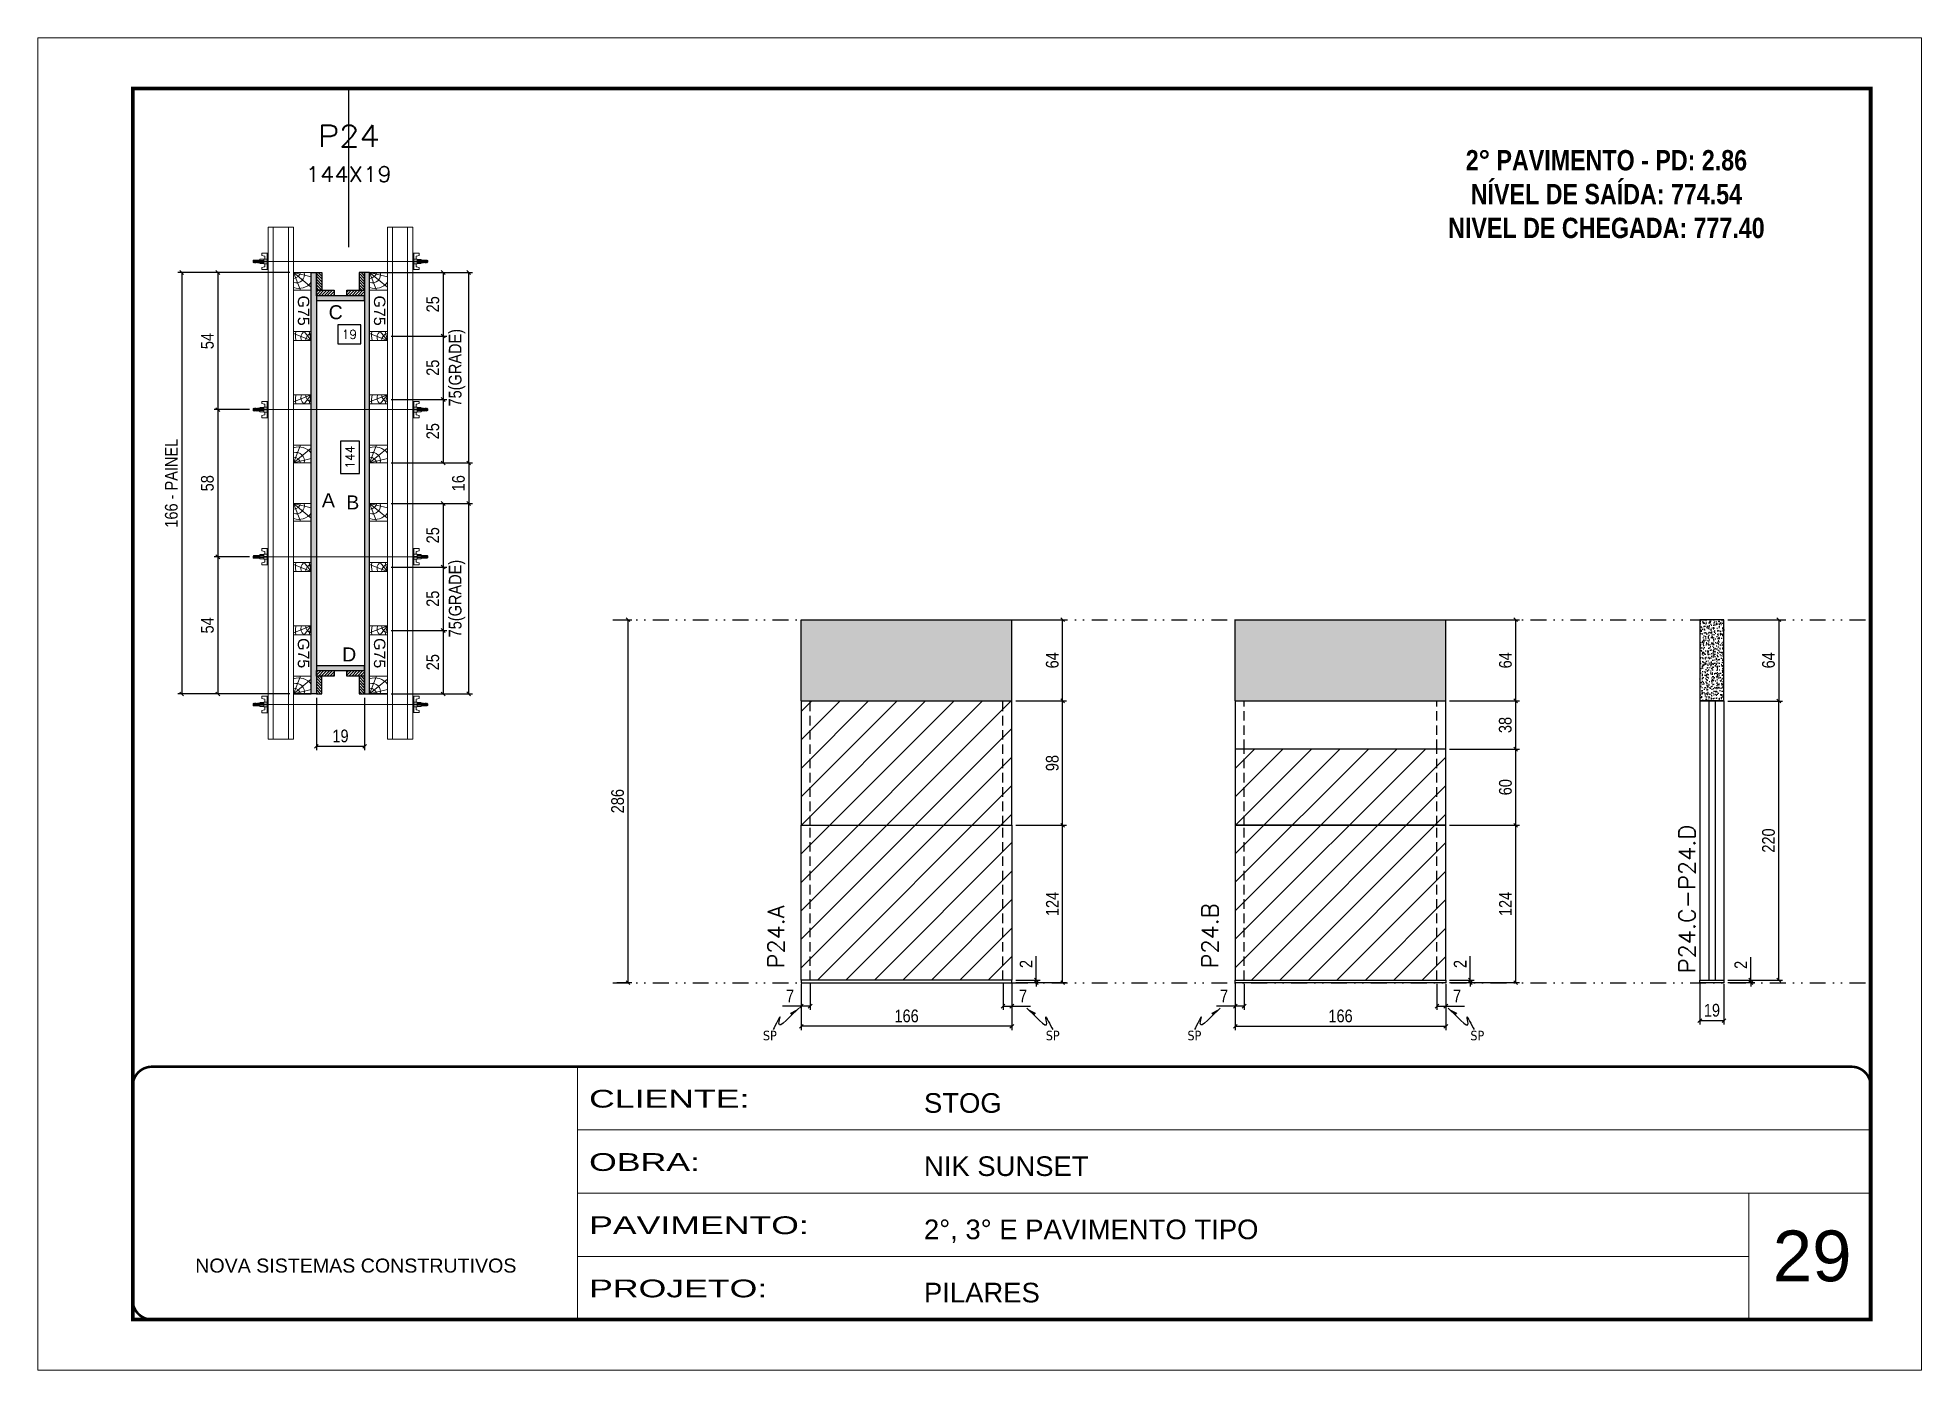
# Model space of a CAD drawing. Extents: x 808 to 7089, y -98 to 17032.
# Drawn here: x 808 to 2293, y 7942 to 8992 of the extents above; entities that cross this region are included whole.
import ezdxf
from ezdxf.enums import TextEntityAlignment as Align

# ---------------------------------------------------------------- set-up
doc = ezdxf.new("R2010")
doc.units = 0
for name, pattern in [('CONTINUO', [0]), ('DASHED', [0.75, 0.5, -0.25]), ('DIVIDE2', [0.625, 0.25, -0.125, 0, -0.125, 0, -0.125]), ('HIDDEN', [0.375, 0.25, -0.125])]:
    doc.linetypes.add(name, pattern=pattern)
for name, color, linetype, lineweight in [('CARIMBO', 255, 'Continuous', 9), ('Folhas', 255, 'Continuous', 9), ('Hachura', 251, 'Continuous', 9), ('Madeira', 126, 'Continuous', 18), ('Perfil Metálico', 224, 'Continuous', 18), ('REAPROVEITAMENTO', 251, 'Continuous', 9), ('SARRAFO DE PRESSAO', 251, 'DASHED', 9), ('Texto Seção', 7, 'Continuous', 15)]:
    doc.layers.add(name, color=color, linetype=linetype, lineweight=lineweight)
for name, color, linetype in [('CHAPA', 1, 'Continuous'), ('COTA', 241, 'Continuous'), ('Cota Seção (2x)', 241, 'Continuous'), ('MEIO_PONT', 93, 'Continuous'), ('NOMENCLATURA', 7, 'Continuous'), ('Nível', 160, 'Continuous'), ('Painéis', 200, 'Continuous'), ('SARR_2.2x7', 40, 'Continuous'), ('SARRAFO', 251, 'Continuous'), ('Sarrafo de Pressão', 42, 'HIDDEN'), ('texto', 7, 'Continuous'), ('Texto de Titulo', 7, 'Continuous'), ('Texto Qtd Sarr', 242, 'Continuous'), ('TEXTO_GERAL', 7, 'Continuous')]:
    doc.layers.add(name, color=color, linetype=linetype)
doc.styles.add('ARIAL', font='arial.ttf')
doc.styles.add('COTA TECNICA', font='techl___.ttf', dxfattribs={"height": 10})
doc.styles.add('COTA TECNICA 2X', font='techl___.ttf', dxfattribs={"height": 10})
doc.styles.add('COTA TECNICA-50', font='techl___.ttf', dxfattribs={"height": 10})
doc.styles.add('REGUA-120', font='ROMANS.shx', dxfattribs={"height": 15})
doc.styles.add('ROMANC', font='techb___.ttf', dxfattribs={"height": 2.5})
doc.styles.add('ROMANS', font='romans.shx')
doc.styles.add('SANSSERIF', font='sas_____.pfb')
doc.styles.get("Standard").update_dxf_attribs({"font": 'arial.ttf'})
doc.styles.add('Tecnologia', font='')
doc.styles.get('Tecnologia').set_extended_font_data('Forgotten Futurist')
doc.dimstyles.new('COTA PAINEL-50', dxfattribs={"dimtxt": 10, "dimasz": 3, "dimexe": 3, "dimexo": 3, "dimgap": 3, "dimtad": 1, "dimdec": 1, "dimzin": 12, "dimdsep": 46, "dimtxsty": 'COTA TECNICA-50', "dimblk1": 'OBLIQUE', "dimblk2": 'OBLIQUE', "dimsah": 1, "dimcen": 0.9, "dimclrd": 4, "dimclre": 4, "dimclrt": 240, "dimadec": 1, "dimazin": 3, "dimtfac": 1, "dimtdec": 1, "dimtmove": 0, "dimatfit": 3, "dimfxl": 1, "dimtolj": 1, "dimtzin": 12, "dimarcsym": 0})
doc.dimstyles.new('PAINEL', dxfattribs={"dimtxt": 10, "dimasz": 3, "dimexe": 3, "dimexo": 3, "dimgap": 3, "dimtad": 1, "dimdec": 1, "dimzin": 12, "dimdsep": 46, "dimtxsty": 'COTA TECNICA', "dimblk1": 'OBLIQUE', "dimblk2": 'OBLIQUE', "dimsah": 1, "dimcen": 0.9, "dimclrd": 4, "dimclre": 4, "dimclrt": 240, "dimadec": 1, "dimazin": 3, "dimtfac": 1, "dimtdec": 1, "dimtmove": 0, "dimatfit": 3, "dimfxl": 1, "dimtolj": 1, "dimtzin": 12, "dimarcsym": 0})
doc.dimstyles.new('SECAO PILAR', dxfattribs={"dimtxt": 10, "dimasz": 3, "dimexe": 3, "dimexo": 3, "dimgap": 3, "dimtad": 1, "dimdec": 1, "dimlfac": 0.5, "dimzin": 12, "dimdsep": 46, "dimtxsty": 'COTA TECNICA 2X', "dimblk1": 'OBLIQUE', "dimblk2": 'OBLIQUE', "dimsah": 1, "dimcen": 0.9, "dimclrd": 256, "dimclre": 256, "dimclrt": 256, "dimadec": 1, "dimazin": 3, "dimtfac": 1, "dimtdec": 1, "dimtmove": 0, "dimatfit": 3, "dimfxl": 1, "dimtolj": 1, "dimtzin": 12, "dimarcsym": 0})
doc.dimstyles.new('SECÇÃO 2', dxfattribs={"dimtxt": 7, "dimasz": 6, "dimexe": 0.18, "dimexo": 2, "dimgap": -4, "dimtad": 3, "dimdec": 1, "dimlfac": 0.5, "dimzin": 12, "dimdsep": 46, "dimtxsty": 'ROMANS', "dimblk": 'ARCHTICK', "dimcen": 0.09, "dimse1": 1, "dimse2": 1, "dimsd1": 1, "dimsd2": 1, "dimclrd": 180, "dimclre": 5, "dimclrt": 1, "dimadec": 0, "dimazin": 3, "dimtfac": 1, "dimtdec": 1, "dimtofl": 0, "dimtmove": 0, "dimatfit": 3, "dimldrblk": 'ARCHTICK', "dimfxl": 1, "dimtolj": 1, "dimtzin": 0, "dimarcsym": 0})
doc.dimstyles.get("Standard").update_dxf_attribs({"dimtxt": 0.18, "dimasz": 0.18, "dimexe": 0.18, "dimexo": 0.0625, "dimgap": 0.09, "dimtad": 0, "dimtih": 1, "dimtoh": 1, "dimdec": 4, "dimzin": 0, "dimdsep": 46, "dimtxsty": 'Standard', "dimcen": 0.09, "dimadec": 0, "dimazin": 0, "dimtfac": 1, "dimtdec": 4, "dimtofl": 0, "dimtmove": 0, "dimatfit": 3, "dimfxl": 1, "dimtolj": 1, "dimtzin": 0, "dimarcsym": 0})
pattern_1 = [(135, (-21863.519, 17931.4013), (-1.12253202, -1.12253202), [])]

msp = doc.modelspace()

# ---------------------------------------------------------------- texts
at = {"layer": 'CARIMBO', "style": 'ARIAL'}
msp.add_text('29', height=40, dxfattribs=at).set_placement((2176.03, 8012.6))
at = {"layer": 'NOMENCLATURA', "color": 2, "insert": (2044.91, 8930.59), "char_height": 16, "attachment_point": 2, "style": 'ROMANC'}
msp.add_mtext_dynamic_manual_height_columns('\\P2° PAVIMENTO - PD: 2.86\\PNÍVEL DE SAÍDA: 774.54\\PNIVEL DE CHEGADA: 777.40', width=328.3607, gutter_width=1, heights=[0], dxfattribs=at)
at = {"layer": 'texto', "color": 0, "char_height": 7.5, "attachment_point": 5}
for insert in [(1385.4, 8206.19), (1608.42, 8206.19), (1720.09, 8206.19), (1943.12, 8206.19)]:
    msp.add_mtext('{\\fTahoma|b0|i0|c0|p34;\\C4;SP}', dxfattribs=dict(at, insert=insert))
at = {"layer": 'Texto Seção', "char_height": 13, "width": 285.3299, "attachment_point": 7, "rotation": 90, "style": 'REGUA-120'}
for s, insert in [('P24.C-P24.D', (2114.89, 8255.28)), ('P24.A', (1396.7, 8259.12)), ('P24.B', (1738.87, 8259.12))]:
    msp.add_mtext(s, dxfattribs=dict(at, insert=insert))
at = {"layer": 'TEXTO_GERAL', "color": 0, "linetype": 'Continuous', "style": 'SANSSERIF'}
for p in [(1017.78, 8789.28), (1077.78, 8789.28), (1017.78, 8519.41), (1077.78, 8519.41)]:
    msp.add_text('G75', height=9, rotation=270, dxfattribs=at).set_placement(p, align=Align.MIDDLE_LEFT)
at = {"layer": 'TEXTO_GERAL', "style": 'ARIAL'}
for s, p in [('C', (1043.11, 8776.17)), ('A', (1037.36, 8628.04)), ('B', (1056.59, 8626.3)), ('D', (1053.78, 8506.53))]:
    msp.add_text(s, height=11, dxfattribs=at).set_placement(p, align=Align.MIDDLE_CENTER)

# ---------------------------------------------------------------- blocks, each defined once
blk = doc.blocks.new('9999999999')
at = {"color": 30, "linetype": 'CONTINUO'}
for p, q in [((98564.6, 34230.2), (98564.6, 34429.4)), ((98564.6, 34379.6), (99584, 34379.6)), ((98564.6, 34329.8), (99488, 34329.8)), ((99584, 34329.8), (99488, 34329.8)), ((99488, 34329.8), (99488, 34230.2)), ((98564.6, 34280), (99488, 34280))]:
    blk.add_line(p, q, dxfattribs=at)
at = {"color": 30, "linetype": 'CONTINUO', "const_width": 2}
blk.add_lwpolyline([(99584, 34230.2), (99584, 34414.4, 0.414214), (99569, 34429.4), (98229, 34429.4, 0.414214), (98214, 34414.4), (98214, 34245.2, 0.414214), (98229, 34230.2), (99584, 34230.2)], format="xyb", dxfattribs=at)
at = {"layer": 'Folhas'}
blk.add_lwpolyline([(98139, 34190.2), (99624, 34190.2), (99624, 35240.2), (98139, 35240.2)], close=True, dxfattribs=at)
at = {"layer": 'Folhas', "color": 30, "const_width": 3}
blk.add_lwpolyline([(98214, 34230.2), (99584, 34230.2), (99584, 35200.2), (98214, 35200.2)], close=True, dxfattribs=at)
at = {"color": 7, "linetype": 'Continuous', "ltscale": 5, "style": 'ARIAL'}
for s, height, p in [('STOG', 15.48, (98837.7, 34393.1)), ('NIK SUNSET', 15.48, (98837.7, 34343.3)), ('2°, 3° E PAVIMENTO TIPO', 15.483, (98837.7, 34293.5)), ('NOVA SISTEMAS CONSTRUTIVOS', 11.059, (98263.2, 34267.2)), ('PILARES', 15.48, (98837.7, 34243.7))]:
    blk.add_text(s, height=height, dxfattribs=at).set_placement(p)
at = {"layer": 'Folhas', "color": 7, "style": 'Tecnologia', "width": 1.5}
for s, p in [('CLIENTE:', (98573.7, 34397.2)), ('OBRA:', (98573.7, 34347.3)), ('PAVIMENTO:', (98573.7, 34297.5)), ('PROJETO:', (98573.7, 34247.7))]:
    blk.add_text(s, height=14, dxfattribs=at).set_placement(p)
blk = doc.blocks.new('_Oblique')
at = {"color": 0, "linetype": 'ByBlock', "lineweight": -2}
blk.add_line((-0.5, -0.5), (0.5, 0.5), dxfattribs=at)
blk = doc.blocks.new('*D1799')
at = {"layer": 'COTA', "color": 4, "lineweight": -2, "transparency": 16777216}
for p, q in [((1264.7, 8533.9), (1276.6, 8533.9)), ((1273.6, 8247.9), (1273.6, 8533.9)), ((1264.7, 8247.9), (1276.6, 8247.9))]:
    blk.add_line(p, q, dxfattribs=at)
at = {"layer": 'Defpoints', "color": 0, "transparency": 16777216}
for p in [(1261.7, 8533.9), (1273.6, 8533.9), (1261.7, 8247.9)]:
    blk.add_point(p, dxfattribs=at)
at = {"layer": 'COTA', "color": 4, "lineweight": -2, "transparency": 16777216, "xscale": 3, "yscale": 3, "zscale": 3}
for p, rotation in [((1273.6, 8533.9), 90), ((1273.6, 8247.9), 270)]:
    blk.add_blockref('_Oblique', p, dxfattribs=dict(at, rotation=rotation))
at = {"layer": 'COTA', "color": 240, "transparency": 16777216, "insert": (1265.4, 8390.9), "char_height": 10, "attachment_point": 5, "rotation": 90, "style": 'COTA TECNICA-50'}
blk.add_mtext('\\A1;286', dxfattribs=at)
blk = doc.blocks.new('*D854')
at = {"layer": 'COTA', "color": 4, "lineweight": -2, "transparency": 16777216}
for p, q in [((1410.2, 8246.9), (1410.2, 8210.5)), ((1576.2, 8246.9), (1576.2, 8210.5)), ((1576.2, 8213.5), (1410.2, 8213.5))]:
    blk.add_line(p, q, dxfattribs=at)
at = {"layer": 'Defpoints', "color": 0, "transparency": 16777216}
for p in [(1410.2, 8249.9), (1576.2, 8249.9), (1410.2, 8213.5)]:
    blk.add_point(p, dxfattribs=at)
at = {"layer": 'COTA', "color": 4, "lineweight": -2, "transparency": 16777216, "xscale": 3, "yscale": 3, "zscale": 3, "rotation": 180}
blk.add_blockref('_Oblique', (1410.2, 8213.5), dxfattribs=at)
at = {"layer": 'COTA', "color": 4, "lineweight": -2, "transparency": 16777216, "xscale": 3, "yscale": 3, "zscale": 3}
blk.add_blockref('_Oblique', (1576.2, 8213.5), dxfattribs=at)
at = {"layer": 'COTA', "color": 240, "transparency": 16777216, "insert": (1493.2, 8221.6), "char_height": 10, "attachment_point": 5, "style": 'COTA TECNICA'}
blk.add_mtext('\\A1;166', dxfattribs=at)
blk = doc.blocks.new('*D855')
at = {"layer": 'COTA', "color": 4, "lineweight": -2, "transparency": 16777216}
for p, q in [((1569.2, 8246.9), (1569.2, 8226.4)), ((1576.2, 8244.9), (1576.2, 8226.4)), ((1569.2, 8229.4), (1576.2, 8229.4)), ((1576.2, 8229.4), (1590.9, 8229.4))]:
    blk.add_line(p, q, dxfattribs=at)
at = {"layer": 'Defpoints', "color": 0, "transparency": 16777216}
for p in [(1569.2, 8249.9), (1576.2, 8247.9), (1576.2, 8229.4)]:
    blk.add_point(p, dxfattribs=at)
at = {"layer": 'COTA', "color": 4, "lineweight": -2, "transparency": 16777216, "xscale": 3, "yscale": 3, "zscale": 3, "rotation": 180}
blk.add_blockref('_Oblique', (1569.2, 8229.4), dxfattribs=at)
at = {"layer": 'COTA', "color": 4, "lineweight": -2, "transparency": 16777216, "xscale": 3, "yscale": 3, "zscale": 3}
blk.add_blockref('_Oblique', (1576.2, 8229.4), dxfattribs=at)
at = {"layer": 'COTA', "color": 240, "transparency": 16777216, "insert": (1585, 8237.4), "char_height": 10, "attachment_point": 5, "style": 'COTA TECNICA-50'}
blk.add_mtext('\\A1;7', dxfattribs=at)
blk = doc.blocks.new('*D856')
at = {"layer": 'COTA', "color": 4, "lineweight": -2, "transparency": 16777216}
for p, q in [((1410.2, 8244.9), (1410.2, 8226.4)), ((1417.2, 8246.9), (1417.2, 8226.4)), ((1410.2, 8229.4), (1395.4, 8229.4)), ((1417.2, 8229.4), (1410.2, 8229.4))]:
    blk.add_line(p, q, dxfattribs=at)
at = {"layer": 'Defpoints', "color": 0, "transparency": 16777216}
for p in [(1410.2, 8247.9), (1417.2, 8249.9), (1410.2, 8229.4)]:
    blk.add_point(p, dxfattribs=at)
at = {"layer": 'COTA', "color": 4, "lineweight": -2, "transparency": 16777216, "xscale": 3, "yscale": 3, "zscale": 3, "rotation": 180}
blk.add_blockref('_Oblique', (1410.2, 8229.4), dxfattribs=at)
at = {"layer": 'COTA', "color": 4, "lineweight": -2, "transparency": 16777216, "xscale": 3, "yscale": 3, "zscale": 3}
blk.add_blockref('_Oblique', (1417.2, 8229.4), dxfattribs=at)
at = {"layer": 'COTA', "color": 240, "transparency": 16777216, "insert": (1401.3, 8237.4), "char_height": 10, "attachment_point": 5, "style": 'COTA TECNICA-50'}
blk.add_mtext('\\A1;7', dxfattribs=at)
blk = doc.blocks.new('*D857')
at = {"layer": 'COTA', "color": 4, "linetype": 'ByBlock', "lineweight": -2, "transparency": 16777216}
for p, q in [((1579.2, 8371.9), (1619.2, 8371.9)), ((1616.2, 8247.9), (1616.2, 8371.9)), ((1579.2, 8247.9), (1619.2, 8247.9))]:
    blk.add_line(p, q, dxfattribs=at)
at = {"layer": 'Defpoints', "color": 0, "linetype": 'ByBlock', "transparency": 16777216}
for p in [(1576.2, 8371.9), (1616.2, 8371.9), (1576.2, 8247.9)]:
    blk.add_point(p, dxfattribs=at)
at = {"layer": 'COTA', "color": 4, "linetype": 'ByBlock', "lineweight": -2, "transparency": 16777216, "xscale": 3, "yscale": 3, "zscale": 3}
for p, rotation in [((1616.2, 8371.9), 90), ((1616.2, 8247.9), 270)]:
    blk.add_blockref('_Oblique', p, dxfattribs=dict(at, rotation=rotation))
at = {"layer": 'COTA', "color": 240, "linetype": 'ByBlock', "transparency": 16777216, "insert": (1608.1, 8309.9), "char_height": 10, "attachment_point": 5, "rotation": 90, "style": 'COTA TECNICA'}
blk.add_mtext('\\A1;124', dxfattribs=at)
blk = doc.blocks.new('*D858')
at = {"layer": 'COTA', "color": 4, "lineweight": -2, "transparency": 16777216}
for p, q in [((1595.4, 8249.9), (1595.4, 8268.7)), ((1579.2, 8249.9), (1598.4, 8249.9)), ((1579.2, 8247.9), (1598.4, 8247.9)), ((1595.4, 8247.9), (1595.4, 8249.9)), ((1595.4, 8247.9), (1595.4, 8244.9))]:
    blk.add_line(p, q, dxfattribs=at)
at = {"layer": 'Defpoints', "color": 0, "transparency": 16777216}
for p in [(1576.2, 8249.9), (1576.2, 8247.9), (1595.4, 8247.9)]:
    blk.add_point(p, dxfattribs=at)
at = {"layer": 'COTA', "color": 4, "lineweight": -2, "transparency": 16777216, "xscale": 3, "yscale": 3, "zscale": 3}
for p, rotation in [((1595.4, 8249.9), 270), ((1595.4, 8247.9), 90)]:
    blk.add_blockref('_Oblique', p, dxfattribs=dict(at, rotation=rotation))
at = {"layer": 'COTA', "color": 240, "transparency": 16777216, "insert": (1587.4, 8262.6), "char_height": 10, "attachment_point": 5, "rotation": 90, "style": 'COTA TECNICA-50'}
blk.add_mtext('\\A1;2', dxfattribs=at)
blk = doc.blocks.new('*D859')
at = {"layer": 'COTA', "color": 4, "linetype": 'ByBlock', "lineweight": -2, "transparency": 16777216}
for p, q in [((1579.2, 8371.9), (1619.2, 8371.9)), ((1616.2, 8247.9), (1616.2, 8371.9)), ((1579.2, 8247.9), (1619.2, 8247.9))]:
    blk.add_line(p, q, dxfattribs=at)
at = {"layer": 'Defpoints', "color": 0, "linetype": 'ByBlock', "transparency": 16777216}
for p in [(1576.2, 8371.9), (1616.2, 8371.9), (1576.2, 8247.9)]:
    blk.add_point(p, dxfattribs=at)
at = {"layer": 'COTA', "color": 4, "linetype": 'ByBlock', "lineweight": -2, "transparency": 16777216, "xscale": 3, "yscale": 3, "zscale": 3}
for p, rotation in [((1616.2, 8371.9), 90), ((1616.2, 8247.9), 270)]:
    blk.add_blockref('_Oblique', p, dxfattribs=dict(at, rotation=rotation))
at = {"layer": 'COTA', "color": 240, "linetype": 'ByBlock', "transparency": 16777216, "insert": (1608.1, 8309.9), "char_height": 10, "attachment_point": 5, "rotation": 90, "style": 'COTA TECNICA'}
blk.add_mtext('\\A1;124', dxfattribs=at)
blk = doc.blocks.new('*D860')
at = {"layer": 'COTA', "color": 4, "lineweight": -2, "transparency": 16777216}
for p, q in [((1579.2, 8469.9), (1619.2, 8469.9)), ((1616.2, 8371.9), (1616.2, 8469.9)), ((1579.2, 8371.9), (1619.2, 8371.9))]:
    blk.add_line(p, q, dxfattribs=at)
at = {"layer": 'Defpoints', "color": 0, "transparency": 16777216}
for p in [(1576.2, 8469.9), (1616.2, 8469.9), (1576.2, 8371.9)]:
    blk.add_point(p, dxfattribs=at)
at = {"layer": 'COTA', "color": 4, "lineweight": -2, "transparency": 16777216, "xscale": 3, "yscale": 3, "zscale": 3}
for p, rotation in [((1616.2, 8469.9), 90), ((1616.2, 8371.9), 270)]:
    blk.add_blockref('_Oblique', p, dxfattribs=dict(at, rotation=rotation))
at = {"layer": 'COTA', "color": 240, "transparency": 16777216, "insert": (1608.1, 8420.9), "char_height": 10, "attachment_point": 5, "rotation": 90, "style": 'COTA TECNICA-50'}
blk.add_mtext('\\A1;98', dxfattribs=at)
blk = doc.blocks.new('*D861')
at = {"layer": 'COTA', "color": 4, "lineweight": -2, "transparency": 16777216}
for p, q in [((1887.3, 8533.9), (1976.4, 8533.9)), ((1973.4, 8469.9), (1973.4, 8533.9)), ((1921.3, 8469.9), (1976.4, 8469.9))]:
    blk.add_line(p, q, dxfattribs=at)
at = {"layer": 'Defpoints', "color": 0, "transparency": 16777216}
for p in [(1884.3, 8533.9), (1973.4, 8533.9), (1918.3, 8469.9)]:
    blk.add_point(p, dxfattribs=at)
at = {"layer": 'COTA', "color": 4, "lineweight": -2, "transparency": 16777216, "xscale": 3, "yscale": 3, "zscale": 3}
for p, rotation in [((1973.4, 8533.9), 90), ((1973.4, 8469.9), 270)]:
    blk.add_blockref('_Oblique', p, dxfattribs=dict(at, rotation=rotation))
at = {"layer": 'COTA', "color": 240, "transparency": 16777216, "insert": (1965.3, 8501.9), "char_height": 10, "attachment_point": 5, "rotation": 90, "style": 'COTA TECNICA-50'}
blk.add_mtext('\\A1;64', dxfattribs=at)
blk = doc.blocks.new('*D862')
at = {"layer": 'COTA', "color": 4, "lineweight": -2, "transparency": 16777216}
for p, q in [((2118.6, 8246.9), (2118.6, 8215)), ((2137.6, 8246.9), (2137.6, 8215)), ((2118.6, 8218), (2137.6, 8218))]:
    blk.add_line(p, q, dxfattribs=at)
at = {"layer": 'Defpoints', "color": 0, "transparency": 16777216}
for p in [(2118.6, 8249.9), (2137.6, 8249.9), (2137.6, 8218)]:
    blk.add_point(p, dxfattribs=at)
at = {"layer": 'COTA', "color": 4, "lineweight": -2, "transparency": 16777216, "xscale": 3, "yscale": 3, "zscale": 3, "rotation": 180}
blk.add_blockref('_Oblique', (2118.6, 8218), dxfattribs=at)
at = {"layer": 'COTA', "color": 4, "lineweight": -2, "transparency": 16777216, "xscale": 3, "yscale": 3, "zscale": 3}
blk.add_blockref('_Oblique', (2137.6, 8218), dxfattribs=at)
at = {"layer": 'COTA', "color": 240, "transparency": 16777216, "insert": (2128.1, 8226.1), "char_height": 10, "attachment_point": 5, "style": 'COTA TECNICA'}
blk.add_mtext('\\A1;19', dxfattribs=at)
blk = doc.blocks.new('*D863')
at = {"layer": 'COTA', "color": 4, "lineweight": -2, "transparency": 16777216}
for p, q in [((2158.8, 8249.9), (2158.8, 8268)), ((2140.6, 8249.9), (2161.8, 8249.9)), ((2140.6, 8247.9), (2161.8, 8247.9)), ((2158.8, 8247.9), (2158.8, 8249.9)), ((2158.8, 8247.9), (2158.8, 8244.9))]:
    blk.add_line(p, q, dxfattribs=at)
at = {"layer": 'Defpoints', "color": 0, "transparency": 16777216}
for p in [(2137.6, 8249.9), (2137.6, 8247.9), (2158.8, 8249.9)]:
    blk.add_point(p, dxfattribs=at)
at = {"layer": 'COTA', "color": 4, "lineweight": -2, "transparency": 16777216, "xscale": 3, "yscale": 3, "zscale": 3}
for p, rotation in [((2158.8, 8249.9), 270), ((2158.8, 8247.9), 90)]:
    blk.add_blockref('_Oblique', p, dxfattribs=dict(at, rotation=rotation))
at = {"layer": 'COTA', "color": 240, "transparency": 16777216, "insert": (2150.8, 8261.9), "char_height": 10, "attachment_point": 5, "rotation": 90, "style": 'COTA TECNICA-50'}
blk.add_mtext('\\A1;2', dxfattribs=at)
blk = doc.blocks.new('*D1800')
at = {"layer": 'COTA', "color": 4, "linetype": 'ByBlock', "lineweight": -2, "transparency": 16777216}
for p, q in [((2140.6, 8533.9), (2183.8, 8533.9)), ((2180.8, 8533.9), (2180.8, 8469.8)), ((2140.6, 8469.8), (2183.8, 8469.8))]:
    blk.add_line(p, q, dxfattribs=at)
at = {"layer": 'Defpoints', "color": 0, "linetype": 'ByBlock', "transparency": 16777216}
for p in [(2137.6, 8533.9), (2137.6, 8469.8), (2180.8, 8469.8)]:
    blk.add_point(p, dxfattribs=at)
at = {"layer": 'COTA', "color": 4, "linetype": 'ByBlock', "lineweight": -2, "transparency": 16777216, "xscale": 3, "yscale": 3, "zscale": 3}
for p, rotation in [((2180.8, 8533.9), 90), ((2180.8, 8469.8), 270)]:
    blk.add_blockref('_Oblique', p, dxfattribs=dict(at, rotation=rotation))
at = {"layer": 'COTA', "color": 240, "linetype": 'ByBlock', "transparency": 16777216, "insert": (2172.7, 8501.9), "char_height": 10, "attachment_point": 5, "rotation": 90, "style": 'COTA TECNICA'}
blk.add_mtext('\\A1;64', dxfattribs=at)
blk = doc.blocks.new('*D1801')
at = {"layer": 'COTA', "color": 4, "lineweight": -2, "transparency": 16777216}
for p, q in [((2140.6, 8469.8), (2183.8, 8469.8)), ((2180.8, 8249.9), (2180.8, 8469.8)), ((2140.6, 8249.9), (2183.8, 8249.9))]:
    blk.add_line(p, q, dxfattribs=at)
at = {"layer": 'Defpoints', "color": 0, "transparency": 16777216}
for p in [(2137.6, 8469.8), (2180.8, 8469.8), (2137.6, 8249.9)]:
    blk.add_point(p, dxfattribs=at)
at = {"layer": 'COTA', "color": 4, "lineweight": -2, "transparency": 16777216, "xscale": 3, "yscale": 3, "zscale": 3}
for p, rotation in [((2180.8, 8469.8), 90), ((2180.8, 8249.9), 270)]:
    blk.add_blockref('_Oblique', p, dxfattribs=dict(at, rotation=rotation))
at = {"layer": 'COTA', "color": 240, "transparency": 16777216, "insert": (2172.7, 8359.9), "char_height": 10, "attachment_point": 5, "rotation": 90, "style": 'COTA TECNICA-50'}
blk.add_mtext('\\A1;220', dxfattribs=at)
blk = doc.blocks.new('*D864')
at = {"layer": 'COTA', "color": 4, "lineweight": -2, "transparency": 16777216}
for p, q in [((1752.3, 8246.9), (1752.3, 8210.5)), ((1918.3, 8246.9), (1918.3, 8210.5)), ((1752.3, 8213.5), (1918.3, 8213.5))]:
    blk.add_line(p, q, dxfattribs=at)
at = {"layer": 'Defpoints', "color": 0, "transparency": 16777216}
for p in [(1752.3, 8249.9), (1918.3, 8249.9), (1918.3, 8213.5)]:
    blk.add_point(p, dxfattribs=at)
at = {"layer": 'COTA', "color": 4, "lineweight": -2, "transparency": 16777216, "xscale": 3, "yscale": 3, "zscale": 3, "rotation": 180}
blk.add_blockref('_Oblique', (1752.3, 8213.5), dxfattribs=at)
at = {"layer": 'COTA', "color": 4, "lineweight": -2, "transparency": 16777216, "xscale": 3, "yscale": 3, "zscale": 3}
blk.add_blockref('_Oblique', (1918.3, 8213.5), dxfattribs=at)
at = {"layer": 'COTA', "color": 240, "transparency": 16777216, "insert": (1835.3, 8221.6), "char_height": 10, "attachment_point": 5, "style": 'COTA TECNICA'}
blk.add_mtext('\\A1;166', dxfattribs=at)
blk = doc.blocks.new('*D865')
at = {"layer": 'COTA', "color": 4, "lineweight": -2, "transparency": 16777216}
for p, q in [((1752.3, 8244.9), (1752.3, 8226.4)), ((1759.3, 8246.9), (1759.3, 8226.4)), ((1752.3, 8229.4), (1737.6, 8229.4)), ((1759.3, 8229.4), (1752.3, 8229.4))]:
    blk.add_line(p, q, dxfattribs=at)
at = {"layer": 'Defpoints', "color": 0, "transparency": 16777216}
for p in [(1752.3, 8247.9), (1759.3, 8249.9), (1752.3, 8229.4)]:
    blk.add_point(p, dxfattribs=at)
at = {"layer": 'COTA', "color": 4, "lineweight": -2, "transparency": 16777216, "xscale": 3, "yscale": 3, "zscale": 3, "rotation": 180}
blk.add_blockref('_Oblique', (1752.3, 8229.4), dxfattribs=at)
at = {"layer": 'COTA', "color": 4, "lineweight": -2, "transparency": 16777216, "xscale": 3, "yscale": 3, "zscale": 3}
blk.add_blockref('_Oblique', (1759.3, 8229.4), dxfattribs=at)
at = {"layer": 'COTA', "color": 240, "transparency": 16777216, "insert": (1743.5, 8237.4), "char_height": 10, "attachment_point": 5, "style": 'COTA TECNICA-50'}
blk.add_mtext('\\A1;7', dxfattribs=at)
blk = doc.blocks.new('*D866')
at = {"layer": 'COTA', "color": 4, "lineweight": -2, "transparency": 16777216}
for p, q in [((1911.3, 8246.9), (1911.3, 8226.4)), ((1918.3, 8244.9), (1918.3, 8226.4)), ((1911.3, 8229.4), (1918.3, 8229.4)), ((1918.3, 8229.4), (1933.1, 8229.4))]:
    blk.add_line(p, q, dxfattribs=at)
at = {"layer": 'Defpoints', "color": 0, "transparency": 16777216}
for p in [(1911.3, 8249.9), (1918.3, 8247.9), (1918.3, 8229.4)]:
    blk.add_point(p, dxfattribs=at)
at = {"layer": 'COTA', "color": 4, "lineweight": -2, "transparency": 16777216, "xscale": 3, "yscale": 3, "zscale": 3, "rotation": 180}
blk.add_blockref('_Oblique', (1911.3, 8229.4), dxfattribs=at)
at = {"layer": 'COTA', "color": 4, "lineweight": -2, "transparency": 16777216, "xscale": 3, "yscale": 3, "zscale": 3}
blk.add_blockref('_Oblique', (1918.3, 8229.4), dxfattribs=at)
at = {"layer": 'COTA', "color": 240, "transparency": 16777216, "insert": (1927.2, 8237.4), "char_height": 10, "attachment_point": 5, "style": 'COTA TECNICA-50'}
blk.add_mtext('\\A1;7', dxfattribs=at)
blk = doc.blocks.new('*D867')
at = {"layer": 'COTA', "color": 4, "linetype": 'ByBlock', "lineweight": -2, "transparency": 16777216}
for p, q in [((1921.3, 8371.9), (1976.4, 8371.9)), ((1973.4, 8247.9), (1973.4, 8371.9)), ((1921.3, 8247.9), (1976.4, 8247.9))]:
    blk.add_line(p, q, dxfattribs=at)
at = {"layer": 'Defpoints', "color": 0, "linetype": 'ByBlock', "transparency": 16777216}
for p in [(1918.3, 8371.9), (1973.4, 8371.9), (1918.3, 8247.9)]:
    blk.add_point(p, dxfattribs=at)
at = {"layer": 'COTA', "color": 4, "linetype": 'ByBlock', "lineweight": -2, "transparency": 16777216, "xscale": 3, "yscale": 3, "zscale": 3}
for p, rotation in [((1973.4, 8371.9), 90), ((1973.4, 8247.9), 270)]:
    blk.add_blockref('_Oblique', p, dxfattribs=dict(at, rotation=rotation))
at = {"layer": 'COTA', "color": 240, "linetype": 'ByBlock', "transparency": 16777216, "insert": (1965.3, 8309.9), "char_height": 10, "attachment_point": 5, "rotation": 90, "style": 'COTA TECNICA'}
blk.add_mtext('\\A1;124', dxfattribs=at)
blk = doc.blocks.new('*D868')
at = {"layer": 'COTA', "color": 4, "lineweight": -2, "transparency": 16777216}
for p, q in [((1937.6, 8249.9), (1937.6, 8268.7)), ((1921.3, 8249.9), (1940.6, 8249.9)), ((1921.3, 8247.9), (1940.6, 8247.9)), ((1937.6, 8247.9), (1937.6, 8249.9)), ((1937.6, 8247.9), (1937.6, 8244.9))]:
    blk.add_line(p, q, dxfattribs=at)
at = {"layer": 'Defpoints', "color": 0, "transparency": 16777216}
for p in [(1918.3, 8249.9), (1918.3, 8247.9), (1937.6, 8247.9)]:
    blk.add_point(p, dxfattribs=at)
at = {"layer": 'COTA', "color": 4, "lineweight": -2, "transparency": 16777216, "xscale": 3, "yscale": 3, "zscale": 3}
for p, rotation in [((1937.6, 8249.9), 270), ((1937.6, 8247.9), 90)]:
    blk.add_blockref('_Oblique', p, dxfattribs=dict(at, rotation=rotation))
at = {"layer": 'COTA', "color": 240, "transparency": 16777216, "insert": (1929.6, 8262.6), "char_height": 10, "attachment_point": 5, "rotation": 90, "style": 'COTA TECNICA-50'}
blk.add_mtext('\\A1;2', dxfattribs=at)
blk = doc.blocks.new('*D869')
at = {"layer": 'COTA', "color": 4, "linetype": 'ByBlock', "lineweight": -2, "transparency": 16777216}
for p, q in [((1921.3, 8371.9), (1976.4, 8371.9)), ((1973.4, 8247.9), (1973.4, 8371.9)), ((1921.3, 8247.9), (1976.4, 8247.9))]:
    blk.add_line(p, q, dxfattribs=at)
at = {"layer": 'Defpoints', "color": 0, "linetype": 'ByBlock', "transparency": 16777216}
for p in [(1918.3, 8371.9), (1973.4, 8371.9), (1918.3, 8247.9)]:
    blk.add_point(p, dxfattribs=at)
at = {"layer": 'COTA', "color": 4, "linetype": 'ByBlock', "lineweight": -2, "transparency": 16777216, "xscale": 3, "yscale": 3, "zscale": 3}
for p, rotation in [((1973.4, 8371.9), 90), ((1973.4, 8247.9), 270)]:
    blk.add_blockref('_Oblique', p, dxfattribs=dict(at, rotation=rotation))
at = {"layer": 'COTA', "color": 240, "linetype": 'ByBlock', "transparency": 16777216, "insert": (1965.3, 8309.9), "char_height": 10, "attachment_point": 5, "rotation": 90, "style": 'COTA TECNICA'}
blk.add_mtext('\\A1;124', dxfattribs=at)
blk = doc.blocks.new('*D870')
at = {"layer": 'COTA', "color": 4, "lineweight": -2, "transparency": 16777216}
for p, q in [((1921.3, 8431.9), (1976.4, 8431.9)), ((1973.4, 8371.9), (1973.4, 8431.9)), ((1921.3, 8371.9), (1976.4, 8371.9))]:
    blk.add_line(p, q, dxfattribs=at)
at = {"layer": 'Defpoints', "color": 0, "transparency": 16777216}
for p in [(1918.3, 8431.9), (1973.4, 8431.9), (1918.3, 8371.9)]:
    blk.add_point(p, dxfattribs=at)
at = {"layer": 'COTA', "color": 4, "lineweight": -2, "transparency": 16777216, "xscale": 3, "yscale": 3, "zscale": 3}
for p, rotation in [((1973.4, 8431.9), 90), ((1973.4, 8371.9), 270)]:
    blk.add_blockref('_Oblique', p, dxfattribs=dict(at, rotation=rotation))
at = {"layer": 'COTA', "color": 240, "transparency": 16777216, "insert": (1965.3, 8401.9), "char_height": 10, "attachment_point": 5, "rotation": 90, "style": 'COTA TECNICA-50'}
blk.add_mtext('\\A1;60', dxfattribs=at)
blk = doc.blocks.new('*D871')
at = {"layer": 'COTA', "color": 4, "lineweight": -2, "transparency": 16777216}
for p, q in [((1545.2, 8533.9), (1619.2, 8533.9)), ((1616.2, 8469.9), (1616.2, 8533.9)), ((1579.2, 8469.9), (1619.2, 8469.9))]:
    blk.add_line(p, q, dxfattribs=at)
at = {"layer": 'Defpoints', "color": 0, "transparency": 16777216}
for p in [(1542.2, 8533.9), (1616.2, 8533.9), (1576.2, 8469.9)]:
    blk.add_point(p, dxfattribs=at)
at = {"layer": 'COTA', "color": 4, "lineweight": -2, "transparency": 16777216, "xscale": 3, "yscale": 3, "zscale": 3}
for p, rotation in [((1616.2, 8533.9), 90), ((1616.2, 8469.9), 270)]:
    blk.add_blockref('_Oblique', p, dxfattribs=dict(at, rotation=rotation))
at = {"layer": 'COTA', "color": 240, "transparency": 16777216, "insert": (1608.1, 8501.9), "char_height": 10, "attachment_point": 5, "rotation": 90, "style": 'COTA TECNICA-50'}
blk.add_mtext('\\A1;64', dxfattribs=at)
blk = doc.blocks.new('*D872')
at = {"layer": 'COTA', "color": 4, "lineweight": -2, "transparency": 16777216}
for p, q in [((1921.3, 8469.9), (1976.4, 8469.9)), ((1973.4, 8431.9), (1973.4, 8469.9)), ((1921.6, 8431.9), (1976.4, 8431.9))]:
    blk.add_line(p, q, dxfattribs=at)
at = {"layer": 'Defpoints', "color": 0, "transparency": 16777216}
for p in [(1918.3, 8469.9), (1973.4, 8469.9), (1918.6, 8431.9)]:
    blk.add_point(p, dxfattribs=at)
at = {"layer": 'COTA', "color": 4, "lineweight": -2, "transparency": 16777216, "xscale": 3, "yscale": 3, "zscale": 3}
for p, rotation in [((1973.4, 8469.9), 90), ((1973.4, 8431.9), 270)]:
    blk.add_blockref('_Oblique', p, dxfattribs=dict(at, rotation=rotation))
at = {"layer": 'COTA', "color": 240, "transparency": 16777216, "insert": (1965.2, 8450.9), "char_height": 10, "attachment_point": 5, "rotation": 90, "style": 'COTA TECNICA'}
blk.add_mtext('\\A1;38', dxfattribs=at)
blk = doc.blocks.new('titulo1')
at = {"layer": 'Defpoints', "color": 252, "linetype": 'HIDDEN', "ltscale": 2}
blk.add_line((0, 0), (0, 125), dxfattribs=at)
at = {"layer": 'Defpoints', "style": 'ROMANS', "oblique": 15}
blk.add_attdef('FOLHA', text='', height=10, dxfattribs=at).set_placement((0, 15.6), align=Align.MIDDLE_CENTER)
at = {"layer": 'Texto Qtd Sarr', "color": 3, "style": 'ROMANS', "oblique": 15}
for tag, height, p in [('TITULO', 17, (0, 71.4)), ('SEÇÃO', 12, (0, 41.5))]:
    blk.add_attdef(tag, text='', height=height, dxfattribs=at).set_placement(p, align=Align.MIDDLE_CENTER)
blk = doc.blocks.new('*D873')
at = {"layer": 'Cota Seção (2x)', "color": 180, "lineweight": -2, "transparency": 16777216}
for p, q in [((1062.9, 8766.2), (1044.9, 8766.2)), ((1044.9, 8766.2), (1044.9, 8751.2)), ((1062.9, 8751.2), (1062.9, 8766.2)), ((1044.9, 8751.2), (1062.9, 8751.2))]:
    blk.add_line(p, q, dxfattribs=at)
at = {"layer": 'Defpoints', "color": 0, "transparency": 16777216}
for p in [(1027.9, 8768.1), (1065.9, 8768.1), (1027.9, 8747.2)]:
    blk.add_point(p, dxfattribs=at)
at = {"layer": 'Cota Seção (2x)', "color": 1, "transparency": 16777216, "insert": (1053.9, 8758.7), "char_height": 7, "attachment_point": 5, "style": 'ROMANS'}
blk.add_mtext('\\A1;19', dxfattribs=at)
blk = doc.blocks.new('_ArchTick')
at = {"color": 0, "linetype": 'ByBlock', "const_width": 0.15}
blk.add_lwpolyline([(-0.5, -0.5), (0.5, 0.5)], dxfattribs=at)
blk = doc.blocks.new('*D874')
at = {"layer": 'Cota Seção (2x)', "color": 180, "lineweight": -2, "transparency": 16777216}
for p, q in [((1061.9, 8674.6), (1046.9, 8674.6)), ((1046.9, 8674.6), (1046.9, 8649.2)), ((1061.9, 8649.2), (1061.9, 8674.6)), ((1046.9, 8649.2), (1061.9, 8649.2))]:
    blk.add_line(p, q, dxfattribs=at)
at = {"layer": 'Defpoints', "color": 0, "transparency": 16777216}
for p in [(1027.9, 8785.4), (1027.9, 8497.4), (1065.9, 8497.4)]:
    blk.add_point(p, dxfattribs=at)
at = {"layer": 'Cota Seção (2x)', "color": 1, "transparency": 16777216, "insert": (1054.4, 8661.9), "char_height": 7, "attachment_point": 5, "rotation": 90, "style": 'ROMANS'}
blk.add_mtext('\\A1;144', dxfattribs=at)
blk = doc.blocks.new('*D875')
at = {"layer": 'Cota Seção (2x)', "lineweight": -2, "transparency": 16777216}
for p, q in [((1006.9, 8807.4), (918.7, 8807.4)), ((921.7, 8807.4), (921.7, 8475.4)), ((1006.9, 8475.4), (918.7, 8475.4))]:
    blk.add_line(p, q, dxfattribs=at)
at = {"layer": 'Defpoints', "color": 0, "transparency": 16777216}
for p in [(1009.9, 8807.4), (921.7, 8475.4), (1009.9, 8475.4)]:
    blk.add_point(p, dxfattribs=at)
at = {"layer": 'Cota Seção (2x)', "lineweight": -2, "transparency": 16777216, "xscale": 3, "yscale": 3, "zscale": 3}
for p, rotation in [((921.7, 8807.4), 90), ((921.7, 8475.4), 270)]:
    blk.add_blockref('_Oblique', p, dxfattribs=dict(at, rotation=rotation))
at = {"layer": 'Cota Seção (2x)', "transparency": 16777216, "insert": (913.6, 8641.4), "char_height": 10, "attachment_point": 5, "rotation": 90, "style": 'COTA TECNICA 2X'}
blk.add_mtext('\\A1;166 - PAINEL', dxfattribs=at)
blk = doc.blocks.new('*D876')
at = {"layer": 'Cota Seção (2x)', "lineweight": -2, "transparency": 16777216}
for p, q in [((1006.9, 8807.4), (947.2, 8807.4)), ((950.2, 8807.4), (950.2, 8699.4)), ((975.1, 8699.4), (947.2, 8699.4))]:
    blk.add_line(p, q, dxfattribs=at)
at = {"layer": 'Defpoints', "color": 0, "transparency": 16777216}
for p in [(1009.9, 8807.4), (950.2, 8699.4), (978.1, 8699.4)]:
    blk.add_point(p, dxfattribs=at)
at = {"layer": 'Cota Seção (2x)', "lineweight": -2, "transparency": 16777216, "xscale": 3, "yscale": 3, "zscale": 3}
for p, rotation in [((950.2, 8807.4), 90), ((950.2, 8699.4), 270)]:
    blk.add_blockref('_Oblique', p, dxfattribs=dict(at, rotation=rotation))
at = {"layer": 'Cota Seção (2x)', "transparency": 16777216, "insert": (942, 8753.4), "char_height": 10, "attachment_point": 5, "rotation": 90, "style": 'COTA TECNICA 2X'}
blk.add_mtext('\\A1;54', dxfattribs=at)
blk = doc.blocks.new('*D877')
at = {"layer": 'Cota Seção (2x)', "lineweight": -2, "transparency": 16777216}
for p, q in [((975.1, 8583.4), (947.2, 8583.4)), ((950.2, 8583.4), (950.2, 8475.4)), ((1006.9, 8475.4), (947.2, 8475.4))]:
    blk.add_line(p, q, dxfattribs=at)
at = {"layer": 'Defpoints', "color": 0, "transparency": 16777216}
for p in [(978.1, 8583.4), (950.2, 8475.4), (1009.9, 8475.4)]:
    blk.add_point(p, dxfattribs=at)
at = {"layer": 'Cota Seção (2x)', "lineweight": -2, "transparency": 16777216, "xscale": 3, "yscale": 3, "zscale": 3}
for p, rotation in [((950.2, 8583.4), 90), ((950.2, 8475.4), 270)]:
    blk.add_blockref('_Oblique', p, dxfattribs=dict(at, rotation=rotation))
at = {"layer": 'Cota Seção (2x)', "transparency": 16777216, "insert": (942, 8529.4), "char_height": 10, "attachment_point": 5, "rotation": 90, "style": 'COTA TECNICA 2X'}
blk.add_mtext('\\A1;54', dxfattribs=at)
blk = doc.blocks.new('*D878')
at = {"layer": 'Cota Seção (2x)', "lineweight": -2, "transparency": 16777216}
for p, q in [((1072.9, 8807.4), (1130.8, 8807.4)), ((1127.8, 8807.4), (1127.8, 8757.4)), ((1086.9, 8757.4), (1130.8, 8757.4))]:
    blk.add_line(p, q, dxfattribs=at)
at = {"layer": 'Defpoints', "color": 0, "transparency": 16777216}
for p in [(1069.9, 8807.4), (1083.9, 8757.4), (1127.8, 8757.4)]:
    blk.add_point(p, dxfattribs=at)
at = {"layer": 'Cota Seção (2x)', "lineweight": -2, "transparency": 16777216, "xscale": 3, "yscale": 3, "zscale": 3}
for p, rotation in [((1127.8, 8807.4), 90), ((1127.8, 8757.4), 270)]:
    blk.add_blockref('_Oblique', p, dxfattribs=dict(at, rotation=rotation))
at = {"layer": 'Cota Seção (2x)', "transparency": 16777216, "insert": (1119.7, 8782.4), "char_height": 10, "attachment_point": 5, "rotation": 90, "style": 'COTA TECNICA 2X'}
blk.add_mtext('\\A1;25', dxfattribs=at)
blk = doc.blocks.new('C')
at = {"layer": 'Hachura', "color": 0}
for p, q in [((0, 3.22), (0, -3.22)), ((0.45, 3.22), (0, 3.22)), ((0.46, 3.16), (0, 3.16)), ((0.46, 3.05), (0, 3.05)), ((0.46, 2.88), (0, 2.88)), ((0, 2.75), (0, -1.16)), ((0.46, 2.65), (0, 2.65)), ((0.46, 2.23), (0, 2.23)), ((0.46, 1.51), (0, 1.51)), ((0.39, 0.49), (0.17, 0.49)), ((0.45, -3.23), (0.45, 3.22)), ((0.45, 3.22), (2.58, 3.22)), ((1.74, 0.97), (0.45, 0.97)), ((1.45, 0.1), (0.45, 0.1)), ((1.35, 1.94), (1.35, 0.96)), ((2.58, 2.39), (1.47, 2.09)), ((1.74, -0.97), (1.74, 0.97)), ((1.74, 0.97), (1.74, 0.84)), ((1.74, 0.97), (1.74, 0.84)), ((1.74, 0.84), (3.35, 0.84)), ((3.35, 0.45), (1.74, 0.45)), ((2.58, 3.22), (2.58, 2.39)), ((3.32, 0.84), (3.32, -0.84)), ((3.35, 0.84), (3.35, -0.84)), ((3.68, 0.45), (3.35, 0.45)), ((3.84, -0.52), (3.35, 0.45)), ((3.35, 0.06), (3.67, -0.57)), ((3.68, 0.45), (4.16, -0.52)), ((3.72, 0.5), (4.25, -0.57)), ((4.37, -0.55), (3.83, 0.53)), ((4.15, 0.45), (3.93, 0.45)), ((4.42, -0.52), (3.93, 0.45)), ((4.15, 0.45), (4.26, 0.45)), ((4.26, 0.45), (4.74, -0.52)), ((4.3, 0.5), (4.83, -0.57)), ((4.95, -0.55), (4.41, 0.53)), ((4.51, 0.45), (4.84, 0.45)), ((5, -0.52), (4.51, 0.45)), ((4.84, 0.45), (5.32, -0.52)), ((4.88, 0.5), (5.41, -0.57)), ((5.53, -0.55), (4.99, 0.53)), ((5.58, -0.52), (5.09, 0.45)), ((5.42, 0.45), (5.09, 0.45)), ((5.58, -0.52), (5.09, 0.45)), ((5.42, 0.45), (5.74, -0.19)), ((5.46, 0.5), (5.74, -0.07)), ((5.74, 0.19), (5.57, 0.53)), ((5.74, 0.32), (5.68, 0.45)), ((5.68, 0.45), (5.74, 0.45)), ((5.74, 0.45), (5.9, 0.29)), ((5.74, 0.45), (5.74, -0.52)), ((5.9, -0.36), (5.9, 0.29)), ((0.45, 0), (0, 0)), ((0.46, -1.52), (0, -1.52)), ((0.46, -2.23), (0, -2.23)), ((0.46, -2.65), (0, -2.65)), ((0.46, -2.88), (0, -2.88)), ((0.46, -3.05), (0, -3.05)), ((0.46, -3.16), (0, -3.16)), ((0, -3.22), (2.57, -3.22)), ((0.08, -0.48), (0.29, -0.48)), ((0.29, -0.48), (0.4, -0.48)), ((0.45, 0), (0.45, -0.97)), ((0.45, -0.16), (1.45, -0.16)), ((0.45, -0.65), (0.45, -0.32)), ((0.45, -3.23), (0.45, -0.65)), ((0.45, -0.97), (1.74, -0.97)), ((1.35, -1.94), (1.35, -0.97)), ((2.58, -2.39), (1.47, -2.1)), ((3.35, -0.32), (1.74, -0.32)), ((3.35, -0.84), (1.74, -0.84)), ((2.58, -3.23), (2.58, -2.39)), ((3.35, -0.07), (3.58, -0.52)), ((3.35, -0.52), (3.58, -0.52)), ((3.84, -0.52), (4.16, -0.52)), ((4.42, -0.52), (4.74, -0.52)), ((4.63, -0.52), (4.74, -0.52)), ((5, -0.52), (5.32, -0.52)), ((5.58, -0.52), (5.74, -0.52)), ((5.74, -0.52), (5.9, -0.36)), ((5.74, -0.52), (5.74, -0.52))]:
    blk.add_line(p, q, dxfattribs=at)
for centre, radius, start, end in [((1.52, 1.94), 0.161, 104.74356, 180), ((1.44, -0.03), 0.129, 272.69497, 87.30503), ((3.81, 0.39), 0.143, 25.56881, 154.43119), ((4.39, 0.39), 0.143, 25.56881, 154.43119), ((4.97, 0.39), 0.143, 25.56881, 154.43119), ((5.55, 0.39), 0.143, 25.56881, 154.43119), ((0.17, -0.37), 0.174, 221.74404, 317.85924), ((1.52, -1.94), 0.161, 180, 255.25644), ((3.71, -0.4), 0.174, 222.14076, 318.25596), ((4.29, -0.4), 0.174, 222.14076, 318.25596), ((4.87, -0.4), 0.174, 222.14076, 318.25596), ((5.45, -0.4), 0.174, 222.14076, 318.25596), ((5.61, -0.4), 0.174, 317.85924, 318.25596)]:
    blk.add_arc(centre, radius, start, end, dxfattribs=at)
blk = doc.blocks.new('*D1772')
at = {"layer": 'Cota Seção (2x)', "lineweight": -2, "transparency": 16777216}
for p, q in [((975.1, 8699.4), (947.2, 8699.4)), ((950.2, 8699.4), (950.2, 8583.4)), ((975.1, 8583.4), (947.2, 8583.4))]:
    blk.add_line(p, q, dxfattribs=at)
at = {"layer": 'Defpoints', "color": 0, "transparency": 16777216}
for p in [(978.1, 8699.4), (950.2, 8583.4), (978.1, 8583.4)]:
    blk.add_point(p, dxfattribs=at)
at = {"layer": 'Cota Seção (2x)', "lineweight": -2, "transparency": 16777216, "xscale": 3, "yscale": 3, "zscale": 3}
for p, rotation in [((950.2, 8699.4), 90), ((950.2, 8583.4), 270)]:
    blk.add_blockref('_Oblique', p, dxfattribs=dict(at, rotation=rotation))
at = {"layer": 'Cota Seção (2x)', "transparency": 16777216, "insert": (942, 8641.4), "char_height": 10, "attachment_point": 5, "rotation": 90, "style": 'COTA TECNICA 2X'}
blk.add_mtext('\\A1;58', dxfattribs=at)
blk = doc.blocks.new('PONTALETE')
at = {"layer": 'Madeira'}
for q in [(2.71, 7), (7, 5.76), (7, 1.74)]:
    blk.add_line((0, 0), q, dxfattribs=at)
blk.add_lwpolyline([(0, 0), (7, 0), (7, 7), (0, 7)], close=True, dxfattribs=at)
for centre, radius, start, end in [((2.04, 0.06), 6.23, 37.28179, 109.09128), ((1.09, 0.9), 3.19, 343.60304, 109.98471), ((-0.21, -0.78), 3.09, 14.63219, 86.0383)]:
    blk.add_arc(centre, radius, start, end, dxfattribs=at)
blk = doc.blocks.new('MEIO PONTALETE')
at = {"layer": 'Madeira'}
for q in [(2.71, 7), (3.5, 2.88), (3.5, 0.87)]:
    blk.add_line((0, 0), q, dxfattribs=at)
blk.add_lwpolyline([(0, 0), (3.5, 0), (3.5, 7), (0, 7)], close=True, dxfattribs=at)
for centre, radius, start, end in [((2.04, 0.06), 6.23, 76.44987, 109.09128), ((1.09, 0.9), 3.19, 40.90626, 109.98471), ((-0.21, -0.78), 3.09, 14.63219, 86.0383)]:
    blk.add_arc(centre, radius, start, end, dxfattribs=at)
blk = doc.blocks.new('*D1773')
at = {"layer": 'Cota Seção (2x)', "lineweight": -2, "transparency": 16777216}
for p, q in [((1086.9, 8757.4), (1130.8, 8757.4)), ((1127.8, 8757.4), (1127.8, 8707.4)), ((1086.9, 8707.4), (1130.8, 8707.4))]:
    blk.add_line(p, q, dxfattribs=at)
at = {"layer": 'Defpoints', "color": 0, "transparency": 16777216}
for p in [(1083.9, 8757.4), (1083.9, 8707.4), (1127.8, 8707.4)]:
    blk.add_point(p, dxfattribs=at)
at = {"layer": 'Cota Seção (2x)', "lineweight": -2, "transparency": 16777216, "xscale": 3, "yscale": 3, "zscale": 3}
for p, rotation in [((1127.8, 8757.4), 90), ((1127.8, 8707.4), 270)]:
    blk.add_blockref('_Oblique', p, dxfattribs=dict(at, rotation=rotation))
at = {"layer": 'Cota Seção (2x)', "transparency": 16777216, "insert": (1119.7, 8732.4), "char_height": 10, "attachment_point": 5, "rotation": 90, "style": 'COTA TECNICA 2X'}
blk.add_mtext('\\A1;25', dxfattribs=at)
blk = doc.blocks.new('*D1774')
at = {"layer": 'Cota Seção (2x)', "lineweight": -2, "transparency": 16777216}
for p, q in [((1086.9, 8707.4), (1130.8, 8707.4)), ((1127.8, 8707.4), (1127.8, 8657.4)), ((1086.9, 8657.4), (1130.8, 8657.4))]:
    blk.add_line(p, q, dxfattribs=at)
at = {"layer": 'Defpoints', "color": 0, "transparency": 16777216}
for p in [(1083.9, 8707.4), (1083.9, 8657.4), (1127.8, 8657.4)]:
    blk.add_point(p, dxfattribs=at)
at = {"layer": 'Cota Seção (2x)', "lineweight": -2, "transparency": 16777216, "xscale": 3, "yscale": 3, "zscale": 3}
for p, rotation in [((1127.8, 8707.4), 90), ((1127.8, 8657.4), 270)]:
    blk.add_blockref('_Oblique', p, dxfattribs=dict(at, rotation=rotation))
at = {"layer": 'Cota Seção (2x)', "transparency": 16777216, "insert": (1119.7, 8682.4), "char_height": 10, "attachment_point": 5, "rotation": 90, "style": 'COTA TECNICA 2X'}
blk.add_mtext('\\A1;25', dxfattribs=at)
blk = doc.blocks.new('*D1775')
at = {"layer": 'Cota Seção (2x)', "lineweight": -2, "transparency": 16777216}
for p, q in [((1086.9, 8625.4), (1130.8, 8625.4)), ((1127.8, 8625.4), (1127.8, 8575.4)), ((1086.9, 8575.4), (1130.8, 8575.4))]:
    blk.add_line(p, q, dxfattribs=at)
at = {"layer": 'Defpoints', "color": 0, "transparency": 16777216}
for p in [(1083.9, 8625.4), (1083.9, 8575.4), (1127.8, 8575.4)]:
    blk.add_point(p, dxfattribs=at)
at = {"layer": 'Cota Seção (2x)', "lineweight": -2, "transparency": 16777216, "xscale": 3, "yscale": 3, "zscale": 3}
for p, rotation in [((1127.8, 8625.4), 90), ((1127.8, 8575.4), 270)]:
    blk.add_blockref('_Oblique', p, dxfattribs=dict(at, rotation=rotation))
at = {"layer": 'Cota Seção (2x)', "transparency": 16777216, "insert": (1119.7, 8600.4), "char_height": 10, "attachment_point": 5, "rotation": 90, "style": 'COTA TECNICA 2X'}
blk.add_mtext('\\A1;25', dxfattribs=at)
blk = doc.blocks.new('*D1776')
at = {"layer": 'Cota Seção (2x)', "lineweight": -2, "transparency": 16777216}
for p, q in [((1086.9, 8575.4), (1130.8, 8575.4)), ((1127.8, 8575.4), (1127.8, 8525.4)), ((1086.9, 8525.4), (1130.8, 8525.4))]:
    blk.add_line(p, q, dxfattribs=at)
at = {"layer": 'Defpoints', "color": 0, "transparency": 16777216}
for p in [(1083.9, 8575.4), (1083.9, 8525.4), (1127.8, 8525.4)]:
    blk.add_point(p, dxfattribs=at)
at = {"layer": 'Cota Seção (2x)', "lineweight": -2, "transparency": 16777216, "xscale": 3, "yscale": 3, "zscale": 3}
for p, rotation in [((1127.8, 8575.4), 90), ((1127.8, 8525.4), 270)]:
    blk.add_blockref('_Oblique', p, dxfattribs=dict(at, rotation=rotation))
at = {"layer": 'Cota Seção (2x)', "transparency": 16777216, "insert": (1119.7, 8550.4), "char_height": 10, "attachment_point": 5, "rotation": 90, "style": 'COTA TECNICA 2X'}
blk.add_mtext('\\A1;25', dxfattribs=at)
blk = doc.blocks.new('*D1777')
at = {"layer": 'Cota Seção (2x)', "lineweight": -2, "transparency": 16777216}
for p, q in [((1086.9, 8525.4), (1130.8, 8525.4)), ((1127.8, 8525.4), (1127.8, 8475.4)), ((1086.9, 8475.4), (1130.8, 8475.4))]:
    blk.add_line(p, q, dxfattribs=at)
at = {"layer": 'Defpoints', "color": 0, "transparency": 16777216}
for p in [(1083.9, 8525.4), (1083.9, 8475.4), (1127.8, 8475.4)]:
    blk.add_point(p, dxfattribs=at)
at = {"layer": 'Cota Seção (2x)', "lineweight": -2, "transparency": 16777216, "xscale": 3, "yscale": 3, "zscale": 3}
for p, rotation in [((1127.8, 8525.4), 90), ((1127.8, 8475.4), 270)]:
    blk.add_blockref('_Oblique', p, dxfattribs=dict(at, rotation=rotation))
at = {"layer": 'Cota Seção (2x)', "transparency": 16777216, "insert": (1119.7, 8500.4), "char_height": 10, "attachment_point": 5, "rotation": 90, "style": 'COTA TECNICA 2X'}
blk.add_mtext('\\A1;25', dxfattribs=at)
blk = doc.blocks.new('*D1778')
at = {"layer": 'Cota Seção (2x)', "lineweight": -2, "transparency": 16777216}
for p, q in [((1086.9, 8625.4), (1151, 8625.4)), ((1148, 8475.5), (1148, 8625.4)), ((1086.9, 8475.5), (1151, 8475.5))]:
    blk.add_line(p, q, dxfattribs=at)
at = {"layer": 'Defpoints', "color": 0, "transparency": 16777216}
for p in [(1083.9, 8625.4), (1148, 8625.4), (1083.9, 8475.5)]:
    blk.add_point(p, dxfattribs=at)
at = {"layer": 'Cota Seção (2x)', "lineweight": -2, "transparency": 16777216, "xscale": 3, "yscale": 3, "zscale": 3}
for p, rotation in [((1148, 8625.4), 90), ((1148, 8475.5), 270)]:
    blk.add_blockref('_Oblique', p, dxfattribs=dict(at, rotation=rotation))
at = {"layer": 'Cota Seção (2x)', "transparency": 16777216, "insert": (1138.8, 8550.5), "char_height": 10, "attachment_point": 5, "rotation": 90, "style": 'COTA TECNICA 2X'}
blk.add_mtext('\\A1;75(GRADE)', dxfattribs=at)
blk = doc.blocks.new('*D1779')
at = {"layer": 'Cota Seção (2x)', "lineweight": -2, "transparency": 16777216}
for p, q in [((1086.9, 8807.4), (1151, 8807.4)), ((1148, 8657.4), (1148, 8807.4)), ((1086.9, 8657.4), (1151, 8657.4))]:
    blk.add_line(p, q, dxfattribs=at)
at = {"layer": 'Defpoints', "color": 0, "transparency": 16777216}
for p in [(1083.9, 8807.4), (1148, 8807.4), (1083.9, 8657.4)]:
    blk.add_point(p, dxfattribs=at)
at = {"layer": 'Cota Seção (2x)', "lineweight": -2, "transparency": 16777216, "xscale": 3, "yscale": 3, "zscale": 3}
for p, rotation in [((1148, 8807.4), 90), ((1148, 8657.4), 270)]:
    blk.add_blockref('_Oblique', p, dxfattribs=dict(at, rotation=rotation))
at = {"layer": 'Cota Seção (2x)', "transparency": 16777216, "insert": (1138.8, 8732.4), "char_height": 10, "attachment_point": 5, "rotation": 90, "style": 'COTA TECNICA 2X'}
blk.add_mtext('\\A1;75(GRADE)', dxfattribs=at)
blk = doc.blocks.new('*D1780')
at = {"layer": 'Cota Seção (2x)', "lineweight": -2, "transparency": 16777216}
for p, q in [((1027.9, 8472.4), (1027.9, 8431.1)), ((1065.9, 8472.4), (1065.9, 8431.1)), ((1027.9, 8434.1), (1065.9, 8434.1))]:
    blk.add_line(p, q, dxfattribs=at)
at = {"layer": 'Defpoints', "color": 0, "transparency": 16777216}
for p in [(1027.9, 8475.4), (1065.9, 8475.4), (1065.9, 8434.1)]:
    blk.add_point(p, dxfattribs=at)
at = {"layer": 'Cota Seção (2x)', "lineweight": -2, "transparency": 16777216, "xscale": 3, "yscale": 3, "zscale": 3, "rotation": 180}
blk.add_blockref('_Oblique', (1027.9, 8434.1), dxfattribs=at)
at = {"layer": 'Cota Seção (2x)', "lineweight": -2, "transparency": 16777216, "xscale": 3, "yscale": 3, "zscale": 3}
blk.add_blockref('_Oblique', (1065.9, 8434.1), dxfattribs=at)
at = {"layer": 'Cota Seção (2x)', "transparency": 16777216, "insert": (1046.9, 8442.2), "char_height": 10, "attachment_point": 5, "style": 'COTA TECNICA 2X'}
blk.add_mtext('\\A1;19', dxfattribs=at)
blk = doc.blocks.new('*D1781')
at = {"layer": 'Cota Seção (2x)', "lineweight": -2, "transparency": 16777216}
for p, q in [((1086.9, 8657.4), (1151, 8657.4)), ((1148, 8657.4), (1148, 8625.4)), ((1086.9, 8625.4), (1151, 8625.4))]:
    blk.add_line(p, q, dxfattribs=at)
at = {"layer": 'Defpoints', "color": 0, "transparency": 16777216}
for p in [(1083.9, 8657.4), (1083.9, 8625.4), (1148, 8625.4)]:
    blk.add_point(p, dxfattribs=at)
at = {"layer": 'Cota Seção (2x)', "lineweight": -2, "transparency": 16777216, "xscale": 3, "yscale": 3, "zscale": 3}
for p, rotation in [((1148, 8657.4), 90), ((1148, 8625.4), 270)]:
    blk.add_blockref('_Oblique', p, dxfattribs=dict(at, rotation=rotation))
at = {"layer": 'Cota Seção (2x)', "transparency": 16777216, "insert": (1139.9, 8641.4), "char_height": 10, "attachment_point": 5, "rotation": 90, "style": 'COTA TECNICA 2X'}
blk.add_mtext('\\A1;16', dxfattribs=at)

# ---------------------------------------------------------------- dimensions: what is measured, and where the dimension line sits
at = {"layer": 'COTA'}
for base, p1, p2, angle, dimstyle, picture, middle in [((1273.57, 8533.86), (1261.71, 8247.86), (1261.71, 8533.86), 90, 'COTA PAINEL-50', '*D1799', (1265.44, 8390.86)), ((1616.21, 8533.86), (1576.17, 8469.86), (1542.17, 8533.86), 90, 'COTA PAINEL-50', '*D871', (1608.11, 8501.86)), ((1973.42, 8533.86), (1918.34, 8469.86), (1884.34, 8533.86), 90, 'COTA PAINEL-50', '*D861', (1965.32, 8501.86)), ((1616.21, 8469.86), (1576.17, 8371.86), (1576.17, 8469.86), 90, 'COTA PAINEL-50', '*D860', (1608.11, 8420.86)), ((1973.42, 8469.86), (1918.55, 8431.86), (1918.34, 8469.86), 90, 'PAINEL', '*D872', (1965.18, 8450.86)), ((2180.82, 8469.84), (2137.6, 8249.86), (2137.6, 8469.84), 90, 'COTA PAINEL-50', '*D1801', (2172.71, 8359.85)), ((1973.42, 8431.86), (1918.34, 8371.86), (1918.34, 8431.86), 90, 'COTA PAINEL-50', '*D870', (1965.32, 8401.86)), ((1410.17, 8229.35), (1417.17, 8249.86), (1410.17, 8247.86), 180, 'COTA PAINEL-50', '*D856', (1401.31, 8237.43)), ((1752.34, 8229.35), (1759.34, 8249.86), (1752.34, 8247.86), 180, 'COTA PAINEL-50', '*D865', (1743.47, 8237.43))]:
    dim = msp.add_linear_dim(base=base, p1=p1, p2=p2, angle=angle, dimstyle=dimstyle, dxfattribs=at)
    dim.commit()
    dim.dimension.update_dxf_attribs({"geometry": picture, "text_midpoint": middle})
at = {"layer": 'COTA', "linetype": 'ByBlock'}
dim = msp.add_linear_dim(base=(2180.82, 8469.84), p1=(2137.6, 8533.86), p2=(2137.6, 8469.84), angle=90, dimstyle='PAINEL', dxfattribs=at)
dim.commit()
dim.dimension.update_dxf_attribs({"geometry": '*D1800', "text_midpoint": (2172.71, 8501.85)})
for p1, p2, distance, picture, middle in [((1576.17, 8247.86), (1576.17, 8371.86), -40.04, '*D857', (1608.14, 8309.86)), ((1576.17, 8247.86), (1576.17, 8371.86), -40.04, '*D859', (1608.14, 8309.86)), ((1918.34, 8247.86), (1918.34, 8371.86), -55.08, '*D867', (1965.35, 8309.86)), ((1918.34, 8247.86), (1918.34, 8371.86), -55.08, '*D869', (1965.35, 8309.86))]:
    dim = msp.add_aligned_dim(p1=p1, p2=p2, distance=distance, dimstyle='PAINEL', dxfattribs=at)
    dim.commit()
    dim.dimension.update_dxf_attribs({"geometry": picture, "text_midpoint": middle})
at = {"layer": 'COTA'}
for base, p1, p2, picture, middle in [((1595.43, 8247.86), (1576.17, 8249.86), (1576.17, 8247.86), '*D858', (1595.43, 8262.61)), ((1937.6, 8247.86), (1918.34, 8249.86), (1918.34, 8247.86), '*D868', (1937.6, 8262.61)), ((2158.8, 8249.86), (2137.6, 8247.86), (2137.6, 8249.86), '*D863', (2158.8, 8261.92))]:
    dim = msp.add_linear_dim(base=base, p1=p1, p2=p2, angle=90, dimstyle='COTA PAINEL-50', dxfattribs=at)
    dim.commit()
    dim.dimension.update_dxf_attribs({"geometry": picture, "text_midpoint": middle, "dimtype": 160})
dim = msp.add_linear_dim(base=(1410.17, 8213.5), p1=(1576.17, 8249.86), p2=(1410.17, 8249.86), angle=180, dimstyle='PAINEL', override={"dimarcsym": 2}, dxfattribs=at)
dim.commit()
dim.dimension.update_dxf_attribs({"geometry": '*D854', "text_midpoint": (1493.17, 8221.61)})
for base, p1, p2, picture, middle in [((1576.17, 8229.35), (1569.17, 8249.86), (1576.17, 8247.86), '*D855', (1585.04, 8237.43)), ((1918.34, 8229.35), (1911.34, 8249.86), (1918.34, 8247.86), '*D866', (1927.21, 8237.43))]:
    dim = msp.add_linear_dim(base=base, p1=p1, p2=p2, dimstyle='COTA PAINEL-50', dxfattribs=at)
    dim.commit()
    dim.dimension.update_dxf_attribs({"geometry": picture, "text_midpoint": middle})
for base, p1, p2, picture, middle in [((1918.34, 8213.5), (1752.34, 8249.86), (1918.34, 8249.86), '*D864', (1835.34, 8221.61)), ((2137.6, 8217.97), (2118.6, 8249.86), (2137.6, 8249.86), '*D862', (2128.1, 8226.06))]:
    dim = msp.add_linear_dim(base=base, p1=p1, p2=p2, dimstyle='PAINEL', override={"dimarcsym": 2}, dxfattribs=at)
    dim.commit()
    dim.dimension.update_dxf_attribs({"geometry": picture, "text_midpoint": middle})
at = {"layer": 'Cota Seção (2x)', "color": 241}
for base, p1, p2, text, picture, middle in [((921.73, 8475.45), (1009.9, 8807.45), (1009.94, 8475.45), '<> - PAINEL', '*D875', (913.63, 8641.45)), ((1148.01, 8807.45), (1083.89, 8657.45), (1083.89, 8807.45), '<>(GRADE)', '*D1779', (1138.79, 8732.45)), ((1148.01, 8625.45), (1083.88, 8475.45), (1083.86, 8625.45), '<>(GRADE)', '*D1778', (1138.79, 8550.45))]:
    dim = msp.add_linear_dim(base=base, p1=p1, p2=p2, angle=270, text=text, dimstyle='SECAO PILAR', dxfattribs=at)
    dim.commit()
    dim.dimension.update_dxf_attribs({"geometry": picture, "text_midpoint": middle})
for base, p1, p2, picture, middle in [((950.15, 8699.38), (1009.89, 8807.45), (978.12, 8699.38), '*D876', (942.04, 8753.42)), ((1127.82, 8757.45), (1069.89, 8807.45), (1083.89, 8757.45), '*D878', (1119.71, 8782.45)), ((1127.82, 8707.45), (1083.89, 8757.45), (1083.89, 8707.45), '*D1773', (1119.71, 8732.45)), ((1127.82, 8657.45), (1083.89, 8707.45), (1083.89, 8657.45), '*D1774', (1119.71, 8682.45)), ((950.15, 8583.38), (978.12, 8699.38), (978.12, 8583.38), '*D1772', (942.02, 8641.38)), ((1148.01, 8625.45), (1083.89, 8657.45), (1083.89, 8625.45), '*D1781', (1139.91, 8641.45)), ((1127.82, 8575.45), (1083.89, 8625.45), (1083.89, 8575.45), '*D1775', (1119.71, 8600.45)), ((950.15, 8475.45), (978.12, 8583.38), (1009.89, 8475.45), '*D877', (942.04, 8529.42)), ((1127.82, 8525.45), (1083.89, 8575.45), (1083.89, 8525.45), '*D1776', (1119.71, 8550.45)), ((1127.82, 8475.45), (1083.89, 8525.45), (1083.88, 8475.45), '*D1777', (1119.71, 8500.45))]:
    dim = msp.add_linear_dim(base=base, p1=p1, p2=p2, angle=270, dimstyle='SECAO PILAR', dxfattribs=at)
    dim.commit()
    dim.dimension.update_dxf_attribs({"geometry": picture, "text_midpoint": middle})
for base, p1, p2, angle, picture, middle in [((1065.89, 8497.45), (1027.89, 8785.45), (1027.89, 8497.45), 270, '*D874', (1065.89, 8661.89)), ((1027.89, 8747.17), (1065.89, 8768.13), (1027.89, 8768.13), 180, '*D873', (1053.89, 8747.17))]:
    dim = msp.add_linear_dim(base=base, p1=p1, p2=p2, angle=angle, dimstyle='SECÇÃO 2', dxfattribs=at)
    dim.commit()
    dim.dimension.update_dxf_attribs({"geometry": picture, "text_midpoint": middle, "dimtype": 160})
dim = msp.add_linear_dim(base=(1065.89, 8434.15), p1=(1027.89, 8475.45), p2=(1065.89, 8475.45), dimstyle='SECAO PILAR', dxfattribs=at)
dim.commit()
dim.dimension.update_dxf_attribs({"geometry": '*D1780', "text_midpoint": (1046.89, 8442.24)})

# ---------------------------------------------------------------- hatches: boundary and pattern name
at = {"layer": 'COTA', "linetype": 'ByBlock'}
h = msp.add_hatch(dxfattribs=at)
h.set_pattern_fill('AR-CONC', color=256, scale=0.03)
h.set_pattern_definition([(50, (-6960.9125, 4421.873), (5.46554, -0.4781726), [0.5715, -6.2865]), (355, (-6960.9125, 4421.873), (-1.0573026, 5.7317054), [0.4572, -5.0292175]), (100.451445, (-6960.457, 4421.833), (4.4082374, 5.2535326), [0.4857003, -5.3427073]), (46.1842, (-6960.9125, 4423.397), (8.132371, -1.26127), [0.85725, -9.42975]), (96.63556, (-6960.235, 4423.292), (7.122124, 7.422784), [0.728551, -8.014068]), (351.18415, (-6960.9125, 4423.397), (7.122124, 7.422784), [0.685799, -7.543792]), (21, (-6960.1505, 4423.016), (4.5484317, -3.067956), [0.5715, -6.2865]), (326, (-6960.1505, 4423.016), (1.854061, 5.525639), [0.4572, -5.0292]), (71.451445, (-6959.7715, 4422.76), (6.4024926, 2.457683), [0.4857003, -5.342698]), (37.5, (-6960.9125, 4421.8729), (0.0926581, 2.53665117), [0, -4.96824, 0, -5.1054, 0, -5.04825]), (7.5, (-6960.9125, 4421.873), (2.0045899, 3.00541724), [0, -2.91084, 0, -4.85394, 0, -1.92405]), (327.5, (-6962.6117, 4421.8729), (4.06771786, -0.1718623), [0, -1.905, 0, -5.9436, 0, -7.8867]), (317.5, (-6963.3737, 4421.873), (4.4438754, 0.7627947), [0, -2.4765, 0, -3.94716, 0, -5.6007])])
h.paths.add_polyline_path([(1410.17, 8533.86), (1410.17, 8469.86), (1576.17, 8469.86), (1576.17, 8533.86)])
h = msp.add_hatch(dxfattribs=at)
h.set_pattern_fill('AR-CONC', color=256, scale=0.03)
h.set_pattern_definition([(50, (-6618.7476, 4421.873), (5.46554, -0.4781726), [0.5715, -6.2865]), (355, (-6618.7476, 4421.873), (-1.0573026, 5.7317054), [0.4572, -5.0292175]), (100.451445, (-6618.292, 4421.833), (4.4082374, 5.2535326), [0.4857003, -5.3427073]), (46.1842, (-6618.7476, 4423.397), (8.132371, -1.26127), [0.85725, -9.42975]), (96.63556, (-6618.07, 4423.292), (7.122124, 7.422784), [0.728551, -8.014068]), (351.18415, (-6618.748, 4423.397), (7.122124, 7.422784), [0.685799, -7.543792]), (21, (-6617.9856, 4423.016), (4.5484317, -3.067956), [0.5715, -6.2865]), (326, (-6617.9856, 4423.016), (1.854061, 5.525639), [0.4572, -5.0292]), (71.451445, (-6617.6066, 4422.76), (6.4024926, 2.457683), [0.4857003, -5.342698]), (37.5, (-6618.7476, 4421.8729), (0.0926581, 2.53665117), [0, -4.96824, 0, -5.1054, 0, -5.04825]), (7.5, (-6618.7476, 4421.873), (2.0045899, 3.00541724), [0, -2.91084, 0, -4.85394, 0, -1.92405]), (327.5, (-6620.447, 4421.8729), (4.06771786, -0.1718623), [0, -1.905, 0, -5.9436, 0, -7.8867]), (317.5, (-6621.209, 4421.873), (4.4438754, 0.7627947), [0, -2.4765, 0, -3.94716, 0, -5.6007])])
h.paths.add_polyline_path([(1752.34, 8533.86), (1752.34, 8469.86), (1918.34, 8469.86), (1918.34, 8533.86)])
h = msp.add_hatch(dxfattribs=at)
h.set_pattern_fill('AR-CONC', color=256, scale=0.03)
h.set_pattern_definition([(50, (-6963.5185, 4431.873), (5.46554, -0.4781726), [0.5715, -6.2865]), (355, (-6963.5185, 4431.873), (-1.0573026, 5.7317054), [0.4572, -5.0292175]), (100.451445, (-6963.063, 4431.833), (4.4082374, 5.2535326), [0.4857003, -5.3427073]), (46.1842, (-6963.5185, 4433.397), (8.132371, -1.26127), [0.85725, -9.42975]), (96.63556, (-6962.841, 4433.292), (7.122124, 7.422784), [0.728551, -8.014068]), (351.18415, (-6963.5185, 4433.397), (7.122124, 7.422784), [0.685799, -7.543792]), (21, (-6962.7565, 4433.016), (4.5484317, -3.067956), [0.5715, -6.2865]), (326, (-6962.7565, 4433.016), (1.854061, 5.525639), [0.4572, -5.0292]), (71.451445, (-6962.3775, 4432.76), (6.4024926, 2.457683), [0.4857003, -5.342698]), (37.5, (-6963.5185, 4431.8729), (0.0926581, 2.53665117), [0, -4.96824, 0, -5.1054, 0, -5.04825]), (7.5, (-6963.5185, 4431.873), (2.0045899, 3.00541724), [0, -2.91084, 0, -4.85394, 0, -1.92405]), (327.5, (-6965.2177, 4431.8729), (4.06771786, -0.1718623), [0, -1.905, 0, -5.9436, 0, -7.8867]), (317.5, (-6965.9797, 4431.873), (4.4438754, 0.7627947), [0, -2.4765, 0, -3.94716, 0, -5.6007])])
h.paths.add_polyline_path([(2137.6, 8533.86), (2118.6, 8533.86), (2118.6, 8469.84), (2137.6, 8469.84)])
at = {"layer": 'Hachura'}
h = msp.add_hatch(color=256, dxfattribs=at)
h.dxf.hatch_style = 1
h.paths.add_polyline_path([(1027.89, 8475.45), (1023.89, 8475.45), (1023.89, 8807.45), (1027.89, 8807.45)])
h = msp.add_hatch(dxfattribs=at)
h.set_pattern_fill('ANSI31', color=256, scale=0.5, angle=90, style=0)
h.set_pattern_definition(pattern_1)
h.paths.add_polyline_path([(1027.89, 8793.45), (1032.29, 8793.45), (1032.29, 8807.45), (1027.89, 8807.45)])
h = msp.add_hatch(dxfattribs=at)
h.set_pattern_fill('ANSI31', color=256, scale=0.5, angle=90, style=0)
h.set_pattern_definition(pattern_1)
h.paths.add_polyline_path([(1065.89, 8793.45), (1061.49, 8793.45), (1061.49, 8807.45), (1065.89, 8807.45)])
h = msp.add_hatch(color=256, dxfattribs=at)
h.dxf.hatch_style = 1
h.paths.add_polyline_path([(1065.89, 8475.45), (1069.89, 8475.45), (1069.89, 8807.45), (1065.89, 8807.45)])
h = msp.add_hatch(dxfattribs=at)
h.set_pattern_fill('ANSI31', color=256, scale=0.5, angle=540, style=0)
h.set_pattern_definition([(225, (-8461.0627, -14135.9587), (1.12253202, -1.12253202), [])])
h.paths.add_polyline_path([(1027.89, 8793.45), (1027.89, 8789.05), (1041.89, 8789.05), (1041.89, 8793.45)])
h = msp.add_hatch(dxfattribs=at)
h.set_pattern_fill('ANSI31', color=256, scale=0.5, angle=540, style=0)
h.set_pattern_definition([(225, (-8437.0627, -14135.9587), (1.12253202, -1.12253202), [])])
h.paths.add_polyline_path([(1051.89, 8793.45), (1051.89, 8789.05), (1065.89, 8789.05), (1065.89, 8793.45)])
h = msp.add_hatch(color=256, dxfattribs=at)
h.dxf.hatch_style = 1
h.paths.add_polyline_path([(1027.89, 8789.05), (1027.89, 8785.45), (1065.89, 8785.45), (1065.89, 8789.05)])
h = msp.add_hatch(color=256, dxfattribs=at)
h.dxf.hatch_style = 1
h.paths.add_polyline_path([(1027.89, 8497.45), (1027.89, 8493.85), (1065.89, 8493.85), (1065.89, 8497.45)])
h = msp.add_hatch(dxfattribs=at)
h.set_pattern_fill('ANSI31', color=256, scale=0.5, angle=540, style=0)
h.set_pattern_definition([(225, (-8461.0627, -14435.5587), (1.12253202, -1.12253202), [])])
h.paths.add_polyline_path([(1027.89, 8493.85), (1027.89, 8489.45), (1041.89, 8489.45), (1041.89, 8493.85)])
h = msp.add_hatch(dxfattribs=at)
h.set_pattern_fill('ANSI31', color=256, scale=0.5, angle=90, style=0)
h.set_pattern_definition([(135, (-21863.519, 17978.4013), (-1.12253202, -1.12253202), [])])
h.paths.add_polyline_path([(1027.89, 8489.45), (1032.29, 8489.45), (1032.29, 8475.45), (1027.89, 8475.45)])
h = msp.add_hatch(dxfattribs=at)
h.set_pattern_fill('ANSI31', color=256, scale=0.5, angle=540, style=0)
h.set_pattern_definition([(225, (-8437.0627, -14435.5587), (1.12253202, -1.12253202), [])])
h.paths.add_polyline_path([(1051.89, 8493.85), (1051.89, 8489.45), (1065.89, 8489.45), (1065.89, 8493.85)])
h = msp.add_hatch(dxfattribs=at)
h.set_pattern_fill('ANSI31', color=256, scale=0.5, angle=90, style=0)
h.set_pattern_definition([(135, (-21863.519, 17613.4013), (-1.12253202, -1.12253202), [])])
h.paths.add_polyline_path([(1065.89, 8475.45), (1061.49, 8475.45), (1061.49, 8489.45), (1065.89, 8489.45)])
at = {"layer": 'REAPROVEITAMENTO', "linetype": 'ByBlock'}
h = msp.add_hatch(dxfattribs=at)
h.set_pattern_fill('ANSI31', color=256, scale=5, style=2)
h.set_pattern_definition([(45, (-2176, -804.538), (-11.22532, 11.22532), [])])
h.paths.add_polyline_path([(1576.17, 8469.86), (1410.17, 8469.86), (1410.17, 8249.86), (1576.17, 8249.86)])
h = msp.add_hatch(dxfattribs=at)
h.set_pattern_fill('ANSI31', color=256, scale=5, style=2)
h.set_pattern_definition([(45, (-1833.835, -804.538), (-11.22532, 11.22532), [])])
h.paths.add_polyline_path([(1918.34, 8431.86), (1752.34, 8431.86), (1752.34, 8249.86), (1918.34, 8249.86)])

# ---------------------------------------------------------------- linework, layer by layer
at = {"layer": 'CHAPA'}
for points in [[(1027.89, 8475.45), (1023.89, 8475.45), (1023.89, 8807.45), (1027.89, 8807.45)], [(1065.89, 8475.45), (1069.89, 8475.45), (1069.89, 8807.45), (1065.89, 8807.45)], [(1027.89, 8789.05), (1027.89, 8785.45), (1065.89, 8785.45), (1065.89, 8789.05)], [(1027.89, 8497.45), (1027.89, 8493.85), (1065.89, 8493.85), (1065.89, 8497.45)]]:
    msp.add_lwpolyline(points, close=True, dxfattribs=at)
at = {"layer": 'COTA', "linetype": 'ByBlock'}
for p, q in [((1410.17, 8533.86), (1410.17, 8533.86)), ((1410.17, 8469.86), (1410.17, 8533.86)), ((1410.17, 8533.86), (1576.17, 8533.86)), ((1576.17, 8469.86), (1576.17, 8533.86)), ((1752.34, 8533.86), (1752.34, 8533.86)), ((1752.34, 8469.86), (1752.34, 8533.86)), ((1752.34, 8533.86), (1918.34, 8533.86)), ((1918.34, 8469.86), (1918.34, 8533.86))]:
    msp.add_line(p, q, dxfattribs=at)
msp.add_lwpolyline([(2118.6, 8469.84), (2137.6, 8469.84), (2137.6, 8533.86), (2118.6, 8533.86)], close=True, dxfattribs=at)
at = {"layer": 'Hachura'}
for p, q in [((979.12, 8816.14), (1110.86, 8816.14)), ((979.12, 8699.45), (1110.86, 8699.45)), ((979.12, 8583.45), (1110.86, 8583.45)), ((979.12, 8467.06), (1110.86, 8467.06))]:
    msp.add_line(p, q, dxfattribs=at)
at = {"layer": 'Madeira'}
for points in [[(1009.89, 8807.45), (1023.89, 8807.45), (1023.89, 8657.45), (1009.89, 8657.45)], [(1069.89, 8807.45), (1083.89, 8807.45), (1083.89, 8657.45), (1069.89, 8657.45)], [(1009.89, 8625.45), (1023.89, 8625.45), (1023.89, 8475.45), (1009.89, 8475.45)], [(1069.89, 8625.45), (1083.89, 8625.45), (1083.89, 8475.45), (1069.89, 8475.45)]]:
    msp.add_lwpolyline(points, close=True, dxfattribs=at)
at = {"layer": 'MEIO_PONT'}
for points in [[(1023.89, 8475.45), (1009.89, 8475.45), (1009.89, 8475.45), (1023.89, 8475.45)], [(1083.89, 8475.45), (1069.89, 8475.45), (1069.89, 8475.45), (1083.89, 8475.45)]]:
    msp.add_lwpolyline(points, close=True, dxfattribs=at)
at = {"layer": 'Nível', "color": 4, "linetype": 'DIVIDE2', "ltscale": 50}
for p, q in [((1261.71, 8533.86), (2253.17, 8533.86)), ((1261.71, 8247.86), (2253.17, 8247.86))]:
    msp.add_line(p, q, dxfattribs=at)
at = {"layer": 'Painéis'}
for p, q in [((1410.17, 8469.86), (1410.17, 8371.86)), ((1410.17, 8469.86), (1576.17, 8469.86)), ((1576.17, 8371.86), (1576.17, 8469.86)), ((1752.34, 8469.86), (1918.34, 8469.86)), ((2118.6, 8469.84), (2118.6, 8249.86)), ((2118.6, 8469.84), (2137.6, 8469.84)), ((2137.6, 8469.84), (2118.6, 8469.84)), ((2118.6, 8469.84), (2137.6, 8469.84)), ((2137.6, 8469.84), (2137.6, 8249.86)), ((1918.34, 8431.86), (1752.34, 8431.86)), ((2118.6, 8249.86), (2137.6, 8249.86)), ((2118.6, 8249.86), (2137.6, 8249.86)), ((2118.6, 8247.86), (2118.6, 8249.86)), ((2137.6, 8247.86), (2118.6, 8247.86)), ((2137.6, 8249.86), (2137.6, 8247.86))]:
    msp.add_line(p, q, dxfattribs=at)
msp.add_lwpolyline([(1752.34, 8469.86), (1752.34, 8371.86), (1918.34, 8371.86), (1918.34, 8469.86)], dxfattribs=at)
for points in [[(1410.17, 8371.86), (1576.17, 8371.86), (1576.17, 8249.86), (1410.17, 8249.86)], [(1918.34, 8371.86), (1752.34, 8371.86), (1752.34, 8249.86), (1918.34, 8249.86)], [(1410.17, 8247.86), (1576.17, 8247.86), (1576.17, 8249.86), (1410.17, 8249.86)], [(1918.34, 8247.86), (1752.34, 8247.86), (1752.34, 8249.86), (1918.34, 8249.86)]]:
    msp.add_lwpolyline(points, close=True, dxfattribs=at)
at = {"layer": 'Perfil Metálico'}
for p, q in [((993.89, 8439.73), (993.89, 8843.17)), ((1005.89, 8439.73), (1005.89, 8843.17)), ((1087.83, 8439.73), (1087.83, 8843.17)), ((1099.83, 8439.73), (1099.83, 8843.17))]:
    msp.add_line(p, q, dxfattribs=at)
for points in [[(1009.89, 8843.17), (989.89, 8843.17), (989.95, 8439.73), (1009.95, 8439.73)], [(1083.89, 8439.73), (1103.89, 8439.73), (1103.83, 8843.17), (1083.83, 8843.17)]]:
    msp.add_lwpolyline(points, close=True, dxfattribs=at)
at = {"layer": 'SARR_2.2x7'}
for p, q in [((2125.6, 8469.84), (2125.6, 8249.86)), ((2130.6, 8469.84), (2130.6, 8249.86))]:
    msp.add_line(p, q, dxfattribs=at)
at = {"layer": 'SARRAFO'}
for points in [[(1032.29, 8807.45), (1032.29, 8793.45), (1027.89, 8793.45), (1027.89, 8807.45)], [(1032.29, 8807.45), (1032.29, 8793.45), (1027.89, 8793.45), (1027.89, 8807.45)], [(1061.49, 8807.45), (1061.49, 8793.45), (1065.89, 8793.45), (1065.89, 8807.45)], [(1061.49, 8807.45), (1061.49, 8793.45), (1065.89, 8793.45), (1065.89, 8807.45)], [(1041.89, 8789.05), (1027.89, 8789.05), (1027.89, 8793.45), (1041.89, 8793.45)], [(1041.89, 8789.05), (1027.89, 8789.05), (1027.89, 8793.45), (1041.89, 8793.45)], [(1065.89, 8789.05), (1051.89, 8789.05), (1051.89, 8793.45), (1065.89, 8793.45)], [(1065.89, 8789.05), (1051.89, 8789.05), (1051.89, 8793.45), (1065.89, 8793.45)], [(1041.89, 8489.45), (1027.89, 8489.45), (1027.89, 8493.85), (1041.89, 8493.85)], [(1041.89, 8489.45), (1027.89, 8489.45), (1027.89, 8493.85), (1041.89, 8493.85)], [(1032.29, 8475.45), (1032.29, 8489.45), (1027.89, 8489.45), (1027.89, 8475.45)], [(1032.29, 8475.45), (1032.29, 8489.45), (1027.89, 8489.45), (1027.89, 8475.45)], [(1065.89, 8489.45), (1051.89, 8489.45), (1051.89, 8493.85), (1065.89, 8493.85)], [(1065.89, 8489.45), (1051.89, 8489.45), (1051.89, 8493.85), (1065.89, 8493.85)], [(1061.49, 8489.45), (1061.49, 8475.45), (1065.89, 8475.45), (1065.89, 8489.45)], [(1061.49, 8489.45), (1061.49, 8475.45), (1065.89, 8475.45), (1065.89, 8489.45)]]:
    msp.add_lwpolyline(points, close=True, dxfattribs=at)
at = {"layer": 'Sarrafo de Pressão', "ltscale": 30}
for p, q in [((1417.17, 8371.86), (1417.17, 8469.86)), ((1569.17, 8371.86), (1569.17, 8469.86)), ((1759.34, 8431.86), (1759.34, 8469.86)), ((1911.34, 8431.86), (1911.34, 8469.86)), ((1759.34, 8371.86), (1759.34, 8431.86)), ((1911.34, 8371.86), (1911.34, 8431.86)), ((1417.17, 8249.86), (1417.17, 8371.86)), ((1569.17, 8249.86), (1569.17, 8371.86)), ((1759.34, 8249.86), (1759.34, 8371.86)), ((1911.34, 8249.86), (1911.34, 8371.86))]:
    msp.add_line(p, q, dxfattribs=at)

# ---------------------------------------------------------------- block references
at = {"layer": 'Hachura', "linetype": 'Continuous', "yscale": 2, "zscale": 2, "rotation": 180}
for p, xscale in [((989.92, 8816.14), 2), ((1103.86, 8816.13), -2)]:
    msp.add_blockref('C', p, dxfattribs=dict(at, xscale=xscale))
at = {"layer": 'Hachura', "linetype": 'Continuous', "yscale": 2, "zscale": 2}
for p, xscale in [((989.92, 8699.45), -2), ((1103.86, 8699.46), 2), ((989.92, 8583.45), -2), ((1103.86, 8583.46), 2), ((989.92, 8467.06), -2), ((1103.86, 8467.07), 2)]:
    msp.add_blockref('C', p, dxfattribs=dict(at, xscale=xscale))
at = {"layer": 'MEIO_PONT'}
for name, p, xscale, yscale, zscale, rotation in [('PONTALETE', (1009.89, 8807.45), -2, 2, 2, 180), ('PONTALETE', (1069.89, 8807.45), -2, 2, 2, 180), ('MEIO PONTALETE', (1023.89, 8753.95), 1.999999997962732, 1.999999997962732, 1.999999997962732, 89.99999999999997), ('MEIO PONTALETE', (1083.89, 8753.95), 1.999999997962732, 1.999999997962732, 1.999999997962732, 89.99999999999997), ('MEIO PONTALETE', (1023.89, 8710.95), -1.999999997962732, 1.999999997962732, 1.999999997962732, 90), ('MEIO PONTALETE', (1083.89, 8710.95), -1.999999997962732, 1.999999997962732, 1.999999997962732, 90), ('PONTALETE', (1009.89, 8625.45), -2, 2, 2, 180), ('PONTALETE', (1069.89, 8625.45), -2, 2, 2, 180), ('MEIO PONTALETE', (1023.89, 8571.95), 1.999999997962732, 1.999999997962732, 1.999999997962732, 89.99999999999997), ('MEIO PONTALETE', (1083.89, 8571.95), 1.999999997962732, 1.999999997962732, 1.999999997962732, 89.99999999999997), ('MEIO PONTALETE', (1023.89, 8528.95), -1.999999997962732, 1.999999997962732, 1.999999997962732, 90), ('MEIO PONTALETE', (1083.89, 8528.95), -1.999999997962732, 1.999999997962732, 1.999999997962732, 90)]:
    msp.add_blockref(name, p, dxfattribs=dict(at, xscale=xscale, yscale=yscale, zscale=zscale, rotation=rotation))
at = {"layer": 'MEIO_PONT', "xscale": 2, "yscale": 2, "zscale": 2}
for p in [(1009.89, 8657.45), (1069.89, 8657.45), (1009.89, 8475.45), (1069.89, 8475.45)]:
    msp.add_blockref('PONTALETE', p, dxfattribs=at)
at = {"layer": 'SARRAFO DE PRESSAO', "color": 6, "linetype": 'ByBlock'}
msp.add_blockref('9999999999', (-97330.81, -26247.75), dxfattribs=at)
at = {"layer": 'Texto Seção'}
ref = msp.add_blockref('titulo1', (1053.39, 8827.45), dxfattribs=at)
ref.add_attrib('TITULO', 'P24', dxfattribs={"layer": 'Texto de Titulo', "color": 7, "height": 17, "style": 'ROMANS', "width": 1.1}).set_placement((1053.39, 8914.95), align=Align.MIDDLE_CENTER)
ref.add_attrib('SEÇÃO', '144X19', dxfattribs={"layer": 'Texto de Titulo', "color": 7, "height": 12, "style": 'ROMANS', "width": 1.1}).set_placement((1053.39, 8884.95), align=Align.MIDDLE_CENTER)

msp.set_redraw_order([(e.dxf.handle, doc.entitydb.next_handle()) for e in msp.query("TEXT MTEXT ATTDEF DIMENSION ARC_DIMENSION")])  # texts and dimensions are drawn at this point

# ---------------------------------------------------------------- leaders
at = {"layer": 'COTA', "path_type": 1}
for points in [[(1408.35, 8227.68), (1392.56, 8215.85), (1393.49, 8220.66), (1387.93, 8210.88)], [(1588, 8227.68), (1603.79, 8215.85), (1602.86, 8220.66), (1608.42, 8210.88)], [(1740.51, 8227.68), (1724.73, 8215.85), (1725.65, 8220.66), (1720.1, 8210.88)], [(1920.17, 8227.68), (1935.95, 8215.85), (1935.03, 8220.66), (1940.58, 8210.88)]]:
    msp.add_leader(points, dimstyle='Standard', override={"dimasz": 8}, dxfattribs=at)

doc.saveas('drawing.dxf')
